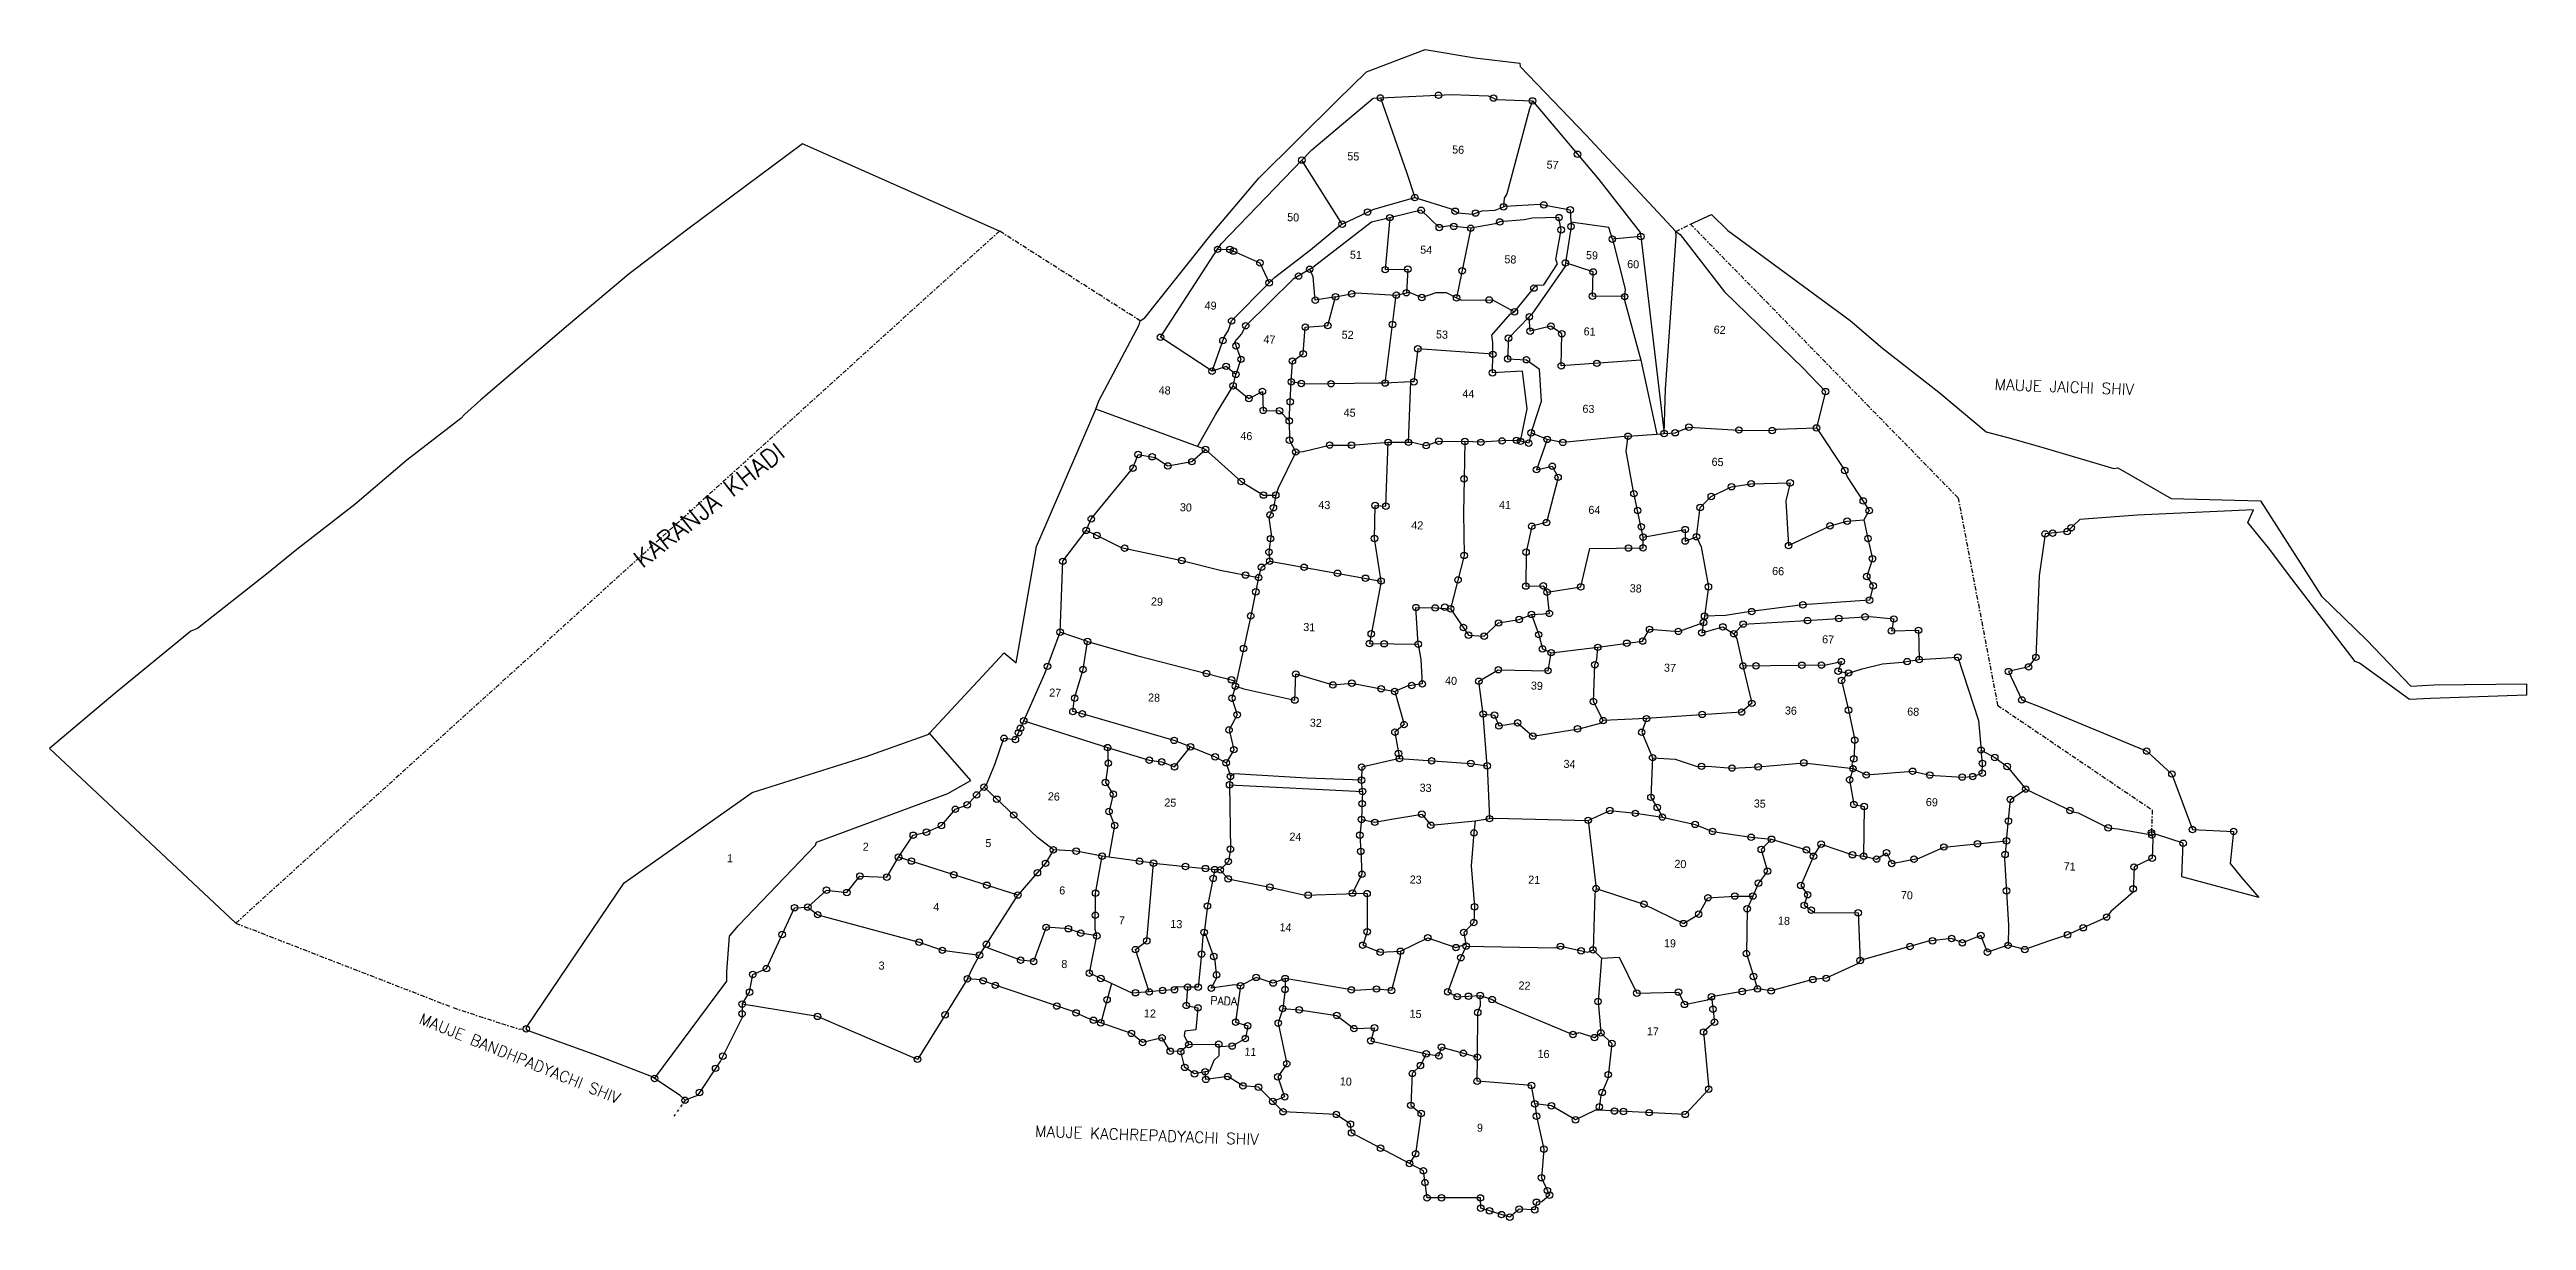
# Model space of a CAD drawing. Header units: metres. Extents: x 288408 to 291188, y 2087559 to 2088872.
import ezdxf
from ezdxf.enums import TextEntityAlignment as Align

# ---------------------------------------------------------------- set-up
doc = ezdxf.new("R2010")
doc.units = ezdxf.units.M
doc.header["$LTSCALE"] = 10
doc.header["$MEASUREMENT"] = 0
doc.linetypes.add('DASHDOT', pattern=[1, 0.5, -0.25, 0, -0.25])
doc.linetypes.add('DIVIDE', pattern=[1.25, 0.5, -0.25, 0, -0.25, 0, -0.25])
for name, color, linetype in [('OFF', 1, 'Continuous'), ('POLY_PARCEL', 6, 'Continuous'), ('POLY_ROAD', 30, 'Continuous'), ('POLY_WATER', 4, 'Continuous'), ('TEXT_MAPIN', 7, 'Continuous'), ('TEXT_MAPOUT', 7, 'Continuous'), ('TEXT_PARCEL', 7, 'Continuous'), ('V_BOUND_LINE', 7, 'Continuous'), ('V_BOUND_STREAM_LINE', 7, 'DASHDOT'), ('V_DIVIDE_LINE', 7, 'DIVIDE')]:
    doc.layers.add(name, color=color, linetype=linetype)
doc.styles.get("Standard").update_dxf_attribs({"font": 'simplex.shx'})
doc.styles.add('TEXT_MAP', font='')
doc.styles.get('TEXT_MAP').set_extended_font_data('Kruti Dev 050')

msp = doc.modelspace()

# ---------------------------------------------------------------- texts
at = {"layer": 'TEXT_MAPIN'}
msp.add_text('KARANJA KHADI', height=20.019, rotation=38.2651, dxfattribs=at).set_placement((289153.9, 2088352.9), align=Align.CENTER)
at = {"layer": 'TEXT_MAPOUT'}
for s, p in [('MAUJE JAICHI SHIV', (290590.4, 2088490.4)), ('MAUJE KACHREPADYACHI SHIV', (289513.5, 2087652.6))]:
    msp.add_text(s, height=12.524, rotation=357.8354, dxfattribs=at).set_placement(p)
msp.add_text('MAUJE BANDHPADYACHI SHIV', height=12.524, rotation=337.863, dxfattribs=at).set_placement((288933.1, 2087734.6), align=Align.CENTER)
at = {"layer": 'TEXT_PARCEL', "style": 'TEXT_MAP'}
for s, p in [('55', (289870.7, 2088747.8)), ('56', (289988.4, 2088755.3)), ('57', (290094.4, 2088738.3)), ('50', (289803.2, 2088679.4)), ('51', (289873.6, 2088637.3)), ('54', (289952.5, 2088643)), ('58', (290047, 2088632.2)), ('59', (290138.6, 2088636.8)), ('60', (290184.8, 2088626.8)), ('49', (289710.5, 2088580.4)), ('47', (289776.6, 2088542.4)), ('52', (289864.4, 2088547.6)), ('53', (289970.2, 2088547.9)), ('61', (290135.9, 2088551.3)), ('62', (290281.9, 2088553.2)), ('48', (289659, 2088485.3)), ('44', (289999.8, 2088481.4)), ('45', (289866.6, 2088460.3)), ('63', (290134.6, 2088464.5)), ('46', (289750.7, 2088434.1)), ('65', (290279.5, 2088405)), ('30', (289682.8, 2088354)), ('43', (289838.2, 2088356.7)), ('41', (290041, 2088356.7)), ('64', (290141.3, 2088351.1)), ('42', (289942.5, 2088333.9)), ('38', (290187.7, 2088263.1)), ('66', (290347.5, 2088282.5)), ('29', (289650.3, 2088248.3)), ('31', (289821.3, 2088219.6)), ('67', (290403.6, 2088205.9)), ('40', (289980.4, 2088159.5)), ('39', (290076.7, 2088153.9)), ('37', (290226.1, 2088174)), ('27', (289536.1, 2088146.1)), ('28', (289647.1, 2088140.6)), ('36', (290361.8, 2088126)), ('68', (290499.1, 2088124.8)), ('32', (289828.6, 2088112.3)), ('34', (290113.3, 2088066.1)), ('33', (289951.8, 2088039.4)), ('26', (289534.6, 2088029.7)), ('25', (289665.3, 2088022.8)), ('35', (290326.9, 2088021.7)), ('69', (290520, 2088023.3)), ('24', (289805.7, 2087984.5)), ('1', (289171.2, 2087960.4)), ('2', (289323.5, 2087973.3)), ('5', (289461.1, 2087977.4)), ('20', (290237.8, 2087954)), ('23', (289940.7, 2087936.4)), ('21', (290073.7, 2087936.2)), ('71', (290674.7, 2087951.2)), ('4', (289402.6, 2087905.7)), ('6', (289544, 2087924.3)), ('70', (290492, 2087918.9)), ('7', (289610.9, 2087890.7)), ('13', (289672.1, 2087886.6)), ('14', (289794.6, 2087882.9)), ('18', (290354.1, 2087890.2)), ('8', (289546.4, 2087841.7)), ('19', (290226.1, 2087865)), ('3', (289341.2, 2087840)), ('22', (290062.8, 2087817.5)), ('12', (289642.4, 2087786.3)), ('15', (289940.6, 2087785.8)), ('17', (290206.9, 2087766.2)), ('11', (289755.3, 2087743.2)), ('16', (290084.2, 2087740.9)), ('10', (289862.3, 2087709.9)), ('9', (290012.8, 2087658.1))]:
    msp.add_text(s, height=9.02, rotation=357.8354, dxfattribs=at).set_placement(p, align=Align.CENTER)
at = {"layer": 'TEXT_PARCEL'}
msp.add_text('PADA', height=9.02, rotation=357.8354, dxfattribs=at).set_placement((289725.3, 2087800.4), align=Align.CENTER)

# ---------------------------------------------------------------- linework, layer by layer
for centre in [(289966.6, 2088820.8), (289966.6, 2088820.8), (289966.6, 2088820.8), (289966.6, 2088820.8), (289966.6, 2088820.8), (289966.6, 2088820.8), (289966.6, 2088820.8), (289901.2, 2088817.8), (289901.2, 2088817.8), (289901.2, 2088817.8), (289901.2, 2088817.8), (289901.2, 2088817.8), (289901.2, 2088817.8), (289901.2, 2088817.8), (290028.2, 2088817.7), (290028.2, 2088817.7), (290028.2, 2088817.7), (290028.2, 2088817.7), (290028.2, 2088817.7), (290028.2, 2088817.7), (290028.2, 2088817.7), (290072, 2088814.5), (290072, 2088814.5), (290072, 2088814.5), (290072, 2088814.5), (290072, 2088814.5), (290072, 2088814.5), (290072, 2088814.5), (289813.1, 2088748.1), (289813.1, 2088748.1), (289813.1, 2088748.1), (289813.1, 2088748.1), (289813.1, 2088748.1), (289813.1, 2088748.1), (289813.1, 2088748.1), (290122.5, 2088754.6), (290122.5, 2088754.6), (290122.5, 2088754.6), (290122.5, 2088754.6), (290122.5, 2088754.6), (290122.5, 2088754.6), (290122.5, 2088754.6), (289886.9, 2088689.8), (289886.9, 2088689.8), (289886.9, 2088689.8), (289886.9, 2088689.8), (289886.9, 2088689.8), (289886.9, 2088689.8), (289886.9, 2088689.8), (289911.9, 2088683.5), (289911.9, 2088683.5), (289911.9, 2088683.5), (289911.9, 2088683.5), (289911.9, 2088683.5), (289911.9, 2088683.5), (289911.9, 2088683.5), (289939.8, 2088706), (289939.8, 2088706), (289939.8, 2088706), (289939.8, 2088706), (289939.8, 2088706), (289939.8, 2088706), (289939.8, 2088706), (289947, 2088691.8), (289947, 2088691.8), (289947, 2088691.8), (289947, 2088691.8), (289947, 2088691.8), (289947, 2088691.8), (289947, 2088691.8), (289985.2, 2088690.7), (289985.2, 2088690.7), (289985.2, 2088690.7), (289985.2, 2088690.7), (289985.2, 2088690.7), (289985.2, 2088690.7), (289985.2, 2088690.7), (290008.1, 2088688.7), (290008.1, 2088688.7), (290008.1, 2088688.7), (290008.1, 2088688.7), (290008.1, 2088688.7), (290008.1, 2088688.7), (290008.1, 2088688.7), (290039.5, 2088695.7), (290039.5, 2088695.7), (290039.5, 2088695.7), (290039.5, 2088695.7), (290039.5, 2088695.7), (290039.5, 2088695.7), (290039.5, 2088695.7), (290084.6, 2088697.8), (290084.6, 2088697.8), (290084.6, 2088697.8), (290084.6, 2088697.8), (290084.6, 2088697.8), (290084.6, 2088697.8), (290084.6, 2088697.8), (290101.7, 2088683.6), (290101.7, 2088683.6), (290101.7, 2088683.6), (290101.7, 2088683.6), (290101.7, 2088683.6), (290101.7, 2088683.6), (290101.7, 2088683.6), (290114.2, 2088692.3), (290114.2, 2088692.3), (290114.2, 2088692.3), (290114.2, 2088692.3), (290114.2, 2088692.3), (290114.2, 2088692.3), (290114.2, 2088692.3), (289858.4, 2088676.2), (289858.4, 2088676.2), (289858.4, 2088676.2), (289858.4, 2088676.2), (289858.4, 2088676.2), (289858.4, 2088676.2), (289858.4, 2088676.2), (289967.3, 2088672.4), (289967.3, 2088672.4), (289967.3, 2088672.4), (289967.3, 2088672.4), (289967.3, 2088672.4), (289967.3, 2088672.4), (289967.3, 2088672.4), (289983.6, 2088673.7), (289983.6, 2088673.7), (289983.6, 2088673.7), (289983.6, 2088673.7), (289983.6, 2088673.7), (289983.6, 2088673.7), (289983.6, 2088673.7), (290002.6, 2088671.6), (290002.6, 2088671.6), (290002.6, 2088671.6), (290002.6, 2088671.6), (290002.6, 2088671.6), (290002.6, 2088671.6), (290002.6, 2088671.6), (290035.2, 2088678.7), (290035.2, 2088678.7), (290035.2, 2088678.7), (290035.2, 2088678.7), (290035.2, 2088678.7), (290035.2, 2088678.7), (290035.2, 2088678.7), (290104.1, 2088669.9), (290104.1, 2088669.9), (290104.1, 2088669.9), (290104.1, 2088669.9), (290104.1, 2088669.9), (290104.1, 2088669.9), (290104.1, 2088669.9), (290115.2, 2088673.6), (290115.2, 2088673.6), (290115.2, 2088673.6), (290115.2, 2088673.6), (290115.2, 2088673.6), (290115.2, 2088673.6), (290115.2, 2088673.6), (290161.6, 2088659.4), (290161.6, 2088659.4), (290161.6, 2088659.4), (290161.6, 2088659.4), (290161.6, 2088659.4), (290161.6, 2088659.4), (290161.6, 2088659.4), (290193.5, 2088662.3), (290193.5, 2088662.3), (290193.5, 2088662.3), (290193.5, 2088662.3), (290193.5, 2088662.3), (290193.5, 2088662.3), (290193.5, 2088662.3), (289718.6, 2088648), (289718.6, 2088648), (289718.6, 2088648), (289718.6, 2088648), (289718.6, 2088648), (289718.6, 2088648), (289718.6, 2088648), (289732.3, 2088647.8), (289732.3, 2088647.8), (289732.3, 2088647.8), (289732.3, 2088647.8), (289732.3, 2088647.8), (289732.3, 2088647.8), (289732.3, 2088647.8), (289736.4, 2088646), (289736.4, 2088646), (289736.4, 2088646), (289736.4, 2088646), (289736.4, 2088646), (289736.4, 2088646), (289736.4, 2088646), (289766.1, 2088632.8), (289766.1, 2088632.8), (289766.1, 2088632.8), (289766.1, 2088632.8), (289766.1, 2088632.8), (289766.1, 2088632.8), (289766.1, 2088632.8), (289821.9, 2088625.6), (289821.9, 2088625.6), (289821.9, 2088625.6), (289821.9, 2088625.6), (289821.9, 2088625.6), (289821.9, 2088625.6), (289821.9, 2088625.6), (289932, 2088625.8), (289932, 2088625.8), (289932, 2088625.8), (289932, 2088625.8), (289932, 2088625.8), (289932, 2088625.8), (289932, 2088625.8), (290108.9, 2088632.7), (290108.9, 2088632.7), (290108.9, 2088632.7), (290108.9, 2088632.7), (290108.9, 2088632.7), (290108.9, 2088632.7), (290108.9, 2088632.7), (289776.4, 2088610.4), (289776.4, 2088610.4), (289776.4, 2088610.4), (289776.4, 2088610.4), (289776.4, 2088610.4), (289776.4, 2088610.4), (289776.4, 2088610.4), (289809.5, 2088618), (289809.5, 2088618), (289809.5, 2088618), (289809.5, 2088618), (289809.5, 2088618), (289809.5, 2088618), (289809.5, 2088618), (289869, 2088598.1), (289869, 2088598.1), (289869, 2088598.1), (289869, 2088598.1), (289869, 2088598.1), (289869, 2088598.1), (289869, 2088598.1), (289906.7, 2088625.2), (289906.7, 2088625.2), (289906.7, 2088625.2), (289906.7, 2088625.2), (289906.7, 2088625.2), (289906.7, 2088625.2), (289906.7, 2088625.2), (289930.4, 2088599.3), (289930.4, 2088599.3), (289930.4, 2088599.3), (289930.4, 2088599.3), (289930.4, 2088599.3), (289930.4, 2088599.3), (289930.4, 2088599.3), (289993, 2088624), (289993, 2088624), (289993, 2088624), (289993, 2088624), (289993, 2088624), (289993, 2088624), (289993, 2088624), (290073.6, 2088604.5), (290073.6, 2088604.5), (290073.6, 2088604.5), (290073.6, 2088604.5), (290073.6, 2088604.5), (290073.6, 2088604.5), (290073.6, 2088604.5), (290140, 2088622.6), (290140, 2088622.6), (290140, 2088622.6), (290140, 2088622.6), (290140, 2088622.6), (290140, 2088622.6), (290140, 2088622.6), (289828.2, 2088590.9), (289828.2, 2088590.9), (289828.2, 2088590.9), (289828.2, 2088590.9), (289828.2, 2088590.9), (289828.2, 2088590.9), (289828.2, 2088590.9), (289850.9, 2088594.7), (289850.9, 2088594.7), (289850.9, 2088594.7), (289850.9, 2088594.7), (289850.9, 2088594.7), (289850.9, 2088594.7), (289850.9, 2088594.7), (289919.1, 2088596.5), (289919.1, 2088596.5), (289919.1, 2088596.5), (289919.1, 2088596.5), (289919.1, 2088596.5), (289919.1, 2088596.5), (289919.1, 2088596.5), (289947.7, 2088594), (289947.7, 2088594), (289947.7, 2088594), (289947.7, 2088594), (289947.7, 2088594), (289947.7, 2088594), (289947.7, 2088594), (289986.8, 2088593.5), (289986.8, 2088593.5), (289986.8, 2088593.5), (289986.8, 2088593.5), (289986.8, 2088593.5), (289986.8, 2088593.5), (289986.8, 2088593.5), (290023.3, 2088591.2), (290023.3, 2088591.2), (290023.3, 2088591.2), (290023.3, 2088591.2), (290023.3, 2088591.2), (290023.3, 2088591.2), (290023.3, 2088591.2), (290051.7, 2088577.9), (290051.7, 2088577.9), (290051.7, 2088577.9), (290051.7, 2088577.9), (290051.7, 2088577.9), (290051.7, 2088577.9), (290051.7, 2088577.9), (290068.4, 2088572.3), (290068.4, 2088572.3), (290068.4, 2088572.3), (290068.4, 2088572.3), (290068.4, 2088572.3), (290068.4, 2088572.3), (290068.4, 2088572.3), (290139.3, 2088595.4), (290139.3, 2088595.4), (290139.3, 2088595.4), (290139.3, 2088595.4), (290139.3, 2088595.4), (290139.3, 2088595.4), (290139.3, 2088595.4), (290175.4, 2088594.9), (290175.4, 2088594.9), (290175.4, 2088594.9), (290175.4, 2088594.9), (290175.4, 2088594.9), (290175.4, 2088594.9), (290175.4, 2088594.9), (289654.4, 2088549.3), (289654.4, 2088549.3), (289654.4, 2088549.3), (289654.4, 2088549.3), (289654.4, 2088549.3), (289654.4, 2088549.3), (289654.4, 2088549.3), (289724.5, 2088545.6), (289724.5, 2088545.6), (289724.5, 2088545.6), (289724.5, 2088545.6), (289724.5, 2088545.6), (289724.5, 2088545.6), (289724.5, 2088545.6), (289734.3, 2088567.6), (289734.3, 2088567.6), (289734.3, 2088567.6), (289734.3, 2088567.6), (289734.3, 2088567.6), (289734.3, 2088567.6), (289734.3, 2088567.6), (289750.1, 2088562.3), (289750.1, 2088562.3), (289750.1, 2088562.3), (289750.1, 2088562.3), (289750.1, 2088562.3), (289750.1, 2088562.3), (289750.1, 2088562.3), (289817, 2088560.6), (289817, 2088560.6), (289817, 2088560.6), (289817, 2088560.6), (289817, 2088560.6), (289817, 2088560.6), (289817, 2088560.6), (289842.3, 2088562.4), (289842.3, 2088562.4), (289842.3, 2088562.4), (289842.3, 2088562.4), (289842.3, 2088562.4), (289842.3, 2088562.4), (289842.3, 2088562.4), (289914.9, 2088563.6), (289914.9, 2088563.6), (289914.9, 2088563.6), (289914.9, 2088563.6), (289914.9, 2088563.6), (289914.9, 2088563.6), (289914.9, 2088563.6), (290045, 2088548.3), (290045, 2088548.3), (290045, 2088548.3), (290045, 2088548.3), (290045, 2088548.3), (290045, 2088548.3), (290045, 2088548.3), (290069.4, 2088556.1), (290069.4, 2088556.1), (290069.4, 2088556.1), (290069.4, 2088556.1), (290069.4, 2088556.1), (290069.4, 2088556.1), (290069.4, 2088556.1), (290092.7, 2088561.8), (290092.7, 2088561.8), (290092.7, 2088561.8), (290092.7, 2088561.8), (290092.7, 2088561.8), (290092.7, 2088561.8), (290092.7, 2088561.8), (290104.8, 2088553.3), (290104.8, 2088553.3), (290104.8, 2088553.3), (290104.8, 2088553.3), (290104.8, 2088553.3), (290104.8, 2088553.3), (290104.8, 2088553.3), (289728.2, 2088516.7), (289728.2, 2088516.7), (289728.2, 2088516.7), (289728.2, 2088516.7), (289728.2, 2088516.7), (289728.2, 2088516.7), (289728.2, 2088516.7), (289739.2, 2088539.7), (289739.2, 2088539.7), (289739.2, 2088539.7), (289739.2, 2088539.7), (289739.2, 2088539.7), (289739.2, 2088539.7), (289739.2, 2088539.7), (289744.8, 2088524.6), (289744.8, 2088524.6), (289744.8, 2088524.6), (289744.8, 2088524.6), (289744.8, 2088524.6), (289744.8, 2088524.6), (289744.8, 2088524.6), (289802.5, 2088522.7), (289802.5, 2088522.7), (289802.5, 2088522.7), (289802.5, 2088522.7), (289802.5, 2088522.7), (289802.5, 2088522.7), (289802.5, 2088522.7), (289814.7, 2088530.8), (289814.7, 2088530.8), (289814.7, 2088530.8), (289814.7, 2088530.8), (289814.7, 2088530.8), (289814.7, 2088530.8), (289814.7, 2088530.8), (289943.3, 2088536.4), (289943.3, 2088536.4), (289943.3, 2088536.4), (289943.3, 2088536.4), (289943.3, 2088536.4), (289943.3, 2088536.4), (289943.3, 2088536.4), (290027.4, 2088530.2), (290027.4, 2088530.2), (290027.4, 2088530.2), (290027.4, 2088530.2), (290027.4, 2088530.2), (290027.4, 2088530.2), (290027.4, 2088530.2), (290044.1, 2088525.2), (290044.1, 2088525.2), (290044.1, 2088525.2), (290044.1, 2088525.2), (290044.1, 2088525.2), (290044.1, 2088525.2), (290044.1, 2088525.2), (290065.1, 2088524.1), (290065.1, 2088524.1), (290065.1, 2088524.1), (290065.1, 2088524.1), (290065.1, 2088524.1), (290065.1, 2088524.1), (290065.1, 2088524.1), (290104.3, 2088517.2), (290104.3, 2088517.2), (290104.3, 2088517.2), (290104.3, 2088517.2), (290104.3, 2088517.2), (290104.3, 2088517.2), (290104.3, 2088517.2), (290144.3, 2088520.1), (290144.3, 2088520.1), (290144.3, 2088520.1), (290144.3, 2088520.1), (290144.3, 2088520.1), (290144.3, 2088520.1), (290144.3, 2088520.1), (289712.3, 2088511.3), (289712.3, 2088511.3), (289712.3, 2088511.3), (289712.3, 2088511.3), (289712.3, 2088511.3), (289712.3, 2088511.3), (289712.3, 2088511.3), (289735.9, 2088494.9), (289735.9, 2088494.9), (289735.9, 2088494.9), (289735.9, 2088494.9), (289735.9, 2088494.9), (289735.9, 2088494.9), (289735.9, 2088494.9), (289739.1, 2088507.7), (289739.1, 2088507.7), (289739.1, 2088507.7), (289739.1, 2088507.7), (289739.1, 2088507.7), (289739.1, 2088507.7), (289739.1, 2088507.7), (289768.8, 2088488.6), (289768.8, 2088488.6), (289768.8, 2088488.6), (289768.8, 2088488.6), (289768.8, 2088488.6), (289768.8, 2088488.6), (289768.8, 2088488.6), (289801.3, 2088499.3), (289801.3, 2088499.3), (289801.3, 2088499.3), (289801.3, 2088499.3), (289801.3, 2088499.3), (289801.3, 2088499.3), (289801.3, 2088499.3), (289812.5, 2088497.5), (289812.5, 2088497.5), (289812.5, 2088497.5), (289812.5, 2088497.5), (289812.5, 2088497.5), (289812.5, 2088497.5), (289812.5, 2088497.5), (289845.8, 2088497.2), (289845.8, 2088497.2), (289845.8, 2088497.2), (289845.8, 2088497.2), (289845.8, 2088497.2), (289845.8, 2088497.2), (289845.8, 2088497.2), (289906.5, 2088498), (289906.5, 2088498), (289906.5, 2088498), (289906.5, 2088498), (289906.5, 2088498), (289906.5, 2088498), (289906.5, 2088498), (289938.8, 2088499.3), (289938.8, 2088499.3), (289938.8, 2088499.3), (289938.8, 2088499.3), (289938.8, 2088499.3), (289938.8, 2088499.3), (289938.8, 2088499.3), (290027, 2088509.4), (290027, 2088509.4), (290027, 2088509.4), (290027, 2088509.4), (290027, 2088509.4), (290027, 2088509.4), (290027, 2088509.4), (290400.8, 2088488.4), (290400.8, 2088488.4), (290400.8, 2088488.4), (290400.8, 2088488.4), (290400.8, 2088488.4), (290400.8, 2088488.4), (290400.8, 2088488.4), (289753.7, 2088480.6), (289753.7, 2088480.6), (289753.7, 2088480.6), (289753.7, 2088480.6), (289753.7, 2088480.6), (289753.7, 2088480.6), (289753.7, 2088480.6), (289769.8, 2088467.3), (289769.8, 2088467.3), (289769.8, 2088467.3), (289769.8, 2088467.3), (289769.8, 2088467.3), (289769.8, 2088467.3), (289769.8, 2088467.3), (289788.1, 2088466.9), (289788.1, 2088466.9), (289788.1, 2088466.9), (289788.1, 2088466.9), (289788.1, 2088466.9), (289788.1, 2088466.9), (289788.1, 2088466.9), (289800.1, 2088476.9), (289800.1, 2088476.9), (289800.1, 2088476.9), (289800.1, 2088476.9), (289800.1, 2088476.9), (289800.1, 2088476.9), (289800.1, 2088476.9), (289799, 2088455.5), (289799.3, 2088433.9), (289799.3, 2088433.9), (289799.3, 2088433.9), (289799.3, 2088433.9), (289799.3, 2088433.9), (289799.3, 2088433.9), (289799.3, 2088433.9), (289910, 2088431.5), (289910, 2088431.5), (289910, 2088431.5), (289910, 2088431.5), (289910, 2088431.5), (289910, 2088431.5), (289910, 2088431.5), (289932.7, 2088431.5), (289932.7, 2088431.5), (289932.7, 2088431.5), (289932.7, 2088431.5), (289932.7, 2088431.5), (289932.7, 2088431.5), (289932.7, 2088431.5), (289966.8, 2088432.8), (289966.8, 2088432.8), (289966.8, 2088432.8), (289966.8, 2088432.8), (289966.8, 2088432.8), (289966.8, 2088432.8), (289966.8, 2088432.8), (289996, 2088432.5), (289996, 2088432.5), (289996, 2088432.5), (289996, 2088432.5), (289996, 2088432.5), (289996, 2088432.5), (289996, 2088432.5), (290014.1, 2088431.5), (290037.8, 2088433), (290037.8, 2088433), (290037.8, 2088433), (290037.8, 2088433), (290037.8, 2088433), (290037.8, 2088433), (290037.8, 2088433), (290054, 2088433.7), (290054, 2088433.7), (290054, 2088433.7), (290054, 2088433.7), (290054, 2088433.7), (290054, 2088433.7), (290054, 2088433.7), (290058.6, 2088432.6), (290058.6, 2088432.6), (290058.6, 2088432.6), (290058.6, 2088432.6), (290058.6, 2088432.6), (290058.6, 2088432.6), (290058.6, 2088432.6), (290070.5, 2088442.1), (290070.5, 2088442.1), (290070.5, 2088442.1), (290070.5, 2088442.1), (290070.5, 2088442.1), (290070.5, 2088442.1), (290070.5, 2088442.1), (290088.5, 2088434.8), (290088.5, 2088434.8), (290088.5, 2088434.8), (290088.5, 2088434.8), (290088.5, 2088434.8), (290088.5, 2088434.8), (290088.5, 2088434.8), (290105.9, 2088431.4), (290105.9, 2088431.4), (290105.9, 2088431.4), (290105.9, 2088431.4), (290105.9, 2088431.4), (290105.9, 2088431.4), (290105.9, 2088431.4), (290179.2, 2088438.3), (290179.2, 2088438.3), (290179.2, 2088438.3), (290179.2, 2088438.3), (290179.2, 2088438.3), (290179.2, 2088438.3), (290179.2, 2088438.3), (290219.8, 2088441.3), (290219.8, 2088441.3), (290219.8, 2088441.3), (290219.8, 2088441.3), (290219.8, 2088441.3), (290219.8, 2088441.3), (290219.8, 2088441.3), (290232.1, 2088442.2), (290232.1, 2088442.2), (290232.1, 2088442.2), (290232.1, 2088442.2), (290232.1, 2088442.2), (290232.1, 2088442.2), (290232.1, 2088442.2), (290247.5, 2088448.5), (290247.5, 2088448.5), (290247.5, 2088448.5), (290247.5, 2088448.5), (290247.5, 2088448.5), (290247.5, 2088448.5), (290247.5, 2088448.5), (290303.7, 2088445.3), (290303.7, 2088445.3), (290303.7, 2088445.3), (290303.7, 2088445.3), (290303.7, 2088445.3), (290303.7, 2088445.3), (290303.7, 2088445.3), (290340.9, 2088444.6), (290340.9, 2088444.6), (290340.9, 2088444.6), (290340.9, 2088444.6), (290340.9, 2088444.6), (290340.9, 2088444.6), (290340.9, 2088444.6), (290390.8, 2088447.6), (290390.8, 2088447.6), (290390.8, 2088447.6), (290390.8, 2088447.6), (290390.8, 2088447.6), (290390.8, 2088447.6), (290390.8, 2088447.6), (289629.3, 2088417.8), (289629.3, 2088417.8), (289629.3, 2088417.8), (289629.3, 2088417.8), (289629.3, 2088417.8), (289629.3, 2088417.8), (289629.3, 2088417.8), (289645, 2088415.3), (289645, 2088415.3), (289645, 2088415.3), (289645, 2088415.3), (289645, 2088415.3), (289645, 2088415.3), (289645, 2088415.3), (289662.7, 2088405), (289662.7, 2088405), (289662.7, 2088405), (289662.7, 2088405), (289662.7, 2088405), (289662.7, 2088405), (289662.7, 2088405), (289689.7, 2088409.8), (289689.7, 2088409.8), (289689.7, 2088409.8), (289689.7, 2088409.8), (289689.7, 2088409.8), (289689.7, 2088409.8), (289689.7, 2088409.8), (289705, 2088423.4), (289705, 2088423.4), (289705, 2088423.4), (289705, 2088423.4), (289705, 2088423.4), (289705, 2088423.4), (289705, 2088423.4), (289806.2, 2088420.6), (289806.2, 2088420.6), (289806.2, 2088420.6), (289806.2, 2088420.6), (289806.2, 2088420.6), (289806.2, 2088420.6), (289806.2, 2088420.6), (289844.3, 2088428.4), (289844.3, 2088428.4), (289844.3, 2088428.4), (289844.3, 2088428.4), (289844.3, 2088428.4), (289844.3, 2088428.4), (289844.3, 2088428.4), (289868.8, 2088428.3), (289868.8, 2088428.3), (289868.8, 2088428.3), (289868.8, 2088428.3), (289868.8, 2088428.3), (289868.8, 2088428.3), (289868.8, 2088428.3), (289952.7, 2088427.8), (289952.7, 2088427.8), (289952.7, 2088427.8), (289952.7, 2088427.8), (289952.7, 2088427.8), (289952.7, 2088427.8), (289952.7, 2088427.8), (290067.7, 2088430.5), (290067.7, 2088430.5), (290067.7, 2088430.5), (290067.7, 2088430.5), (290067.7, 2088430.5), (290067.7, 2088430.5), (290067.7, 2088430.5), (290094.2, 2088404.6), (290094.2, 2088404.6), (290094.2, 2088404.6), (290094.2, 2088404.6), (290094.2, 2088404.6), (290094.2, 2088404.6), (290094.2, 2088404.6), (289623.6, 2088402.5), (289623.6, 2088402.5), (289623.6, 2088402.5), (289623.6, 2088402.5), (289623.6, 2088402.5), (289623.6, 2088402.5), (289623.6, 2088402.5), (289745.1, 2088387.5), (289745.1, 2088387.5), (289745.1, 2088387.5), (289745.1, 2088387.5), (289745.1, 2088387.5), (289745.1, 2088387.5), (289745.1, 2088387.5), (289995.1, 2088390.5), (289995.1, 2088390.5), (289995.1, 2088390.5), (289995.1, 2088390.5), (289995.1, 2088390.5), (289995.1, 2088390.5), (289995.1, 2088390.5), (290076.5, 2088400.8), (290076.5, 2088400.8), (290076.5, 2088400.8), (290076.5, 2088400.8), (290076.5, 2088400.8), (290076.5, 2088400.8), (290076.5, 2088400.8), (290100.7, 2088392.2), (290100.7, 2088392.2), (290100.7, 2088392.2), (290100.7, 2088392.2), (290100.7, 2088392.2), (290100.7, 2088392.2), (290100.7, 2088392.2), (290295.3, 2088381.7), (290295.3, 2088381.7), (290295.3, 2088381.7), (290295.3, 2088381.7), (290295.3, 2088381.7), (290295.3, 2088381.7), (290295.3, 2088381.7), (290317.3, 2088385.1), (290317.3, 2088385.1), (290317.3, 2088385.1), (290317.3, 2088385.1), (290317.3, 2088385.1), (290317.3, 2088385.1), (290317.3, 2088385.1), (290361.2, 2088386.1), (290361.2, 2088386.1), (290361.2, 2088386.1), (290361.2, 2088386.1), (290361.2, 2088386.1), (290422.4, 2088399.9), (290422.4, 2088399.9), (290422.4, 2088399.9), (290422.4, 2088399.9), (290422.4, 2088399.9), (290422.4, 2088399.9), (290422.4, 2088399.9), (289770, 2088372.3), (289770, 2088372.3), (289770, 2088372.3), (289770, 2088372.3), (289770, 2088372.3), (289770, 2088372.3), (289770, 2088372.3), (289777.4, 2088350), (289777.4, 2088350), (289777.4, 2088350), (289777.4, 2088350), (289777.4, 2088350), (289777.4, 2088350), (289777.4, 2088350), (289781.2, 2088358.1), (289781.2, 2088358.1), (289781.2, 2088358.1), (289781.2, 2088358.1), (289781.2, 2088358.1), (289781.2, 2088358.1), (289781.2, 2088358.1), (289783.8, 2088372.2), (289783.8, 2088372.2), (289783.8, 2088372.2), (289783.8, 2088372.2), (289783.8, 2088372.2), (289783.8, 2088372.2), (289783.8, 2088372.2), (289895.3, 2088360.7), (289895.3, 2088360.7), (289895.3, 2088360.7), (289895.3, 2088360.7), (289895.3, 2088360.7), (289895.3, 2088360.7), (289895.3, 2088360.7), (289907.3, 2088359.9), (289907.3, 2088359.9), (289907.3, 2088359.9), (289907.3, 2088359.9), (289907.3, 2088359.9), (289907.3, 2088359.9), (289907.3, 2088359.9), (290185.8, 2088373.9), (290185.8, 2088373.9), (290185.8, 2088373.9), (290185.8, 2088373.9), (290185.8, 2088373.9), (290185.8, 2088373.9), (290185.8, 2088373.9), (290190, 2088355.1), (290190, 2088355.1), (290190, 2088355.1), (290190, 2088355.1), (290190, 2088355.1), (290190, 2088355.1), (290190, 2088355.1), (290260.2, 2088358.3), (290272.6, 2088370.7), (290272.6, 2088370.7), (290272.6, 2088370.7), (290272.6, 2088370.7), (290272.6, 2088370.7), (290272.6, 2088370.7), (290272.6, 2088370.7), (290443.2, 2088365.7), (290443.2, 2088365.7), (290443.2, 2088365.7), (290443.2, 2088365.7), (290443.2, 2088365.7), (290443.2, 2088365.7), (290443.2, 2088365.7), (290449.8, 2088354.9), (290449.8, 2088354.9), (290449.8, 2088354.9), (290449.8, 2088354.9), (290449.8, 2088354.9), (290449.8, 2088354.9), (290449.8, 2088354.9), (289571, 2088332.7), (289571, 2088332.7), (289571, 2088332.7), (289571, 2088332.7), (289571, 2088332.7), (289571, 2088332.7), (289571, 2088332.7), (289576.8, 2088345.5), (289583.1, 2088327), (289583.1, 2088327), (289583.1, 2088327), (289583.1, 2088327), (289583.1, 2088327), (289583.1, 2088327), (289583.1, 2088327), (289778, 2088323.4), (289778, 2088323.4), (289778, 2088323.4), (289778, 2088323.4), (289778, 2088323.4), (289778, 2088323.4), (289778, 2088323.4), (289894.6, 2088323.6), (289894.6, 2088323.6), (289894.6, 2088323.6), (289894.6, 2088323.6), (289894.6, 2088323.6), (289894.6, 2088323.6), (289894.6, 2088323.6), (290071.1, 2088337.3), (290071.1, 2088337.3), (290071.1, 2088337.3), (290071.1, 2088337.3), (290071.1, 2088337.3), (290071.1, 2088337.3), (290071.1, 2088337.3), (290087.7, 2088341.4), (290087.7, 2088341.4), (290087.7, 2088341.4), (290087.7, 2088341.4), (290087.7, 2088341.4), (290087.7, 2088341.4), (290087.7, 2088341.4), (290194.1, 2088336.8), (290194.1, 2088336.8), (290194.1, 2088336.8), (290194.1, 2088336.8), (290194.1, 2088336.8), (290194.1, 2088336.8), (290194.1, 2088336.8), (290196.1, 2088325.2), (290196.1, 2088325.2), (290196.1, 2088325.2), (290196.1, 2088325.2), (290196.1, 2088325.2), (290196.1, 2088325.2), (290196.1, 2088325.2), (290243.3, 2088333.6), (290243.3, 2088333.6), (290243.3, 2088333.6), (290243.3, 2088333.6), (290243.3, 2088333.6), (290243.3, 2088333.6), (290243.3, 2088333.6), (290243.4, 2088320.7), (290243.4, 2088320.7), (290243.4, 2088320.7), (290243.4, 2088320.7), (290243.4, 2088320.7), (290243.4, 2088320.7), (290243.4, 2088320.7), (290256, 2088325.6), (290256, 2088325.6), (290256, 2088325.6), (290256, 2088325.6), (290256, 2088325.6), (290256, 2088325.6), (290256, 2088325.6), (290405.9, 2088337.8), (290405.9, 2088337.8), (290405.9, 2088337.8), (290405.9, 2088337.8), (290405.9, 2088337.8), (290405.9, 2088337.8), (290405.9, 2088337.8), (290425.2, 2088343), (290425.2, 2088343), (290425.2, 2088343), (290425.2, 2088343), (290425.2, 2088343), (290425.2, 2088343), (290425.2, 2088343), (290448.5, 2088323.5), (290448.5, 2088323.5), (290448.5, 2088323.5), (290448.5, 2088323.5), (290448.5, 2088323.5), (290448.5, 2088323.5), (290448.5, 2088323.5), (290647.4, 2088328.7), (290655.8, 2088329.6), (290672, 2088331.3), (290676.6, 2088335.7), (289544.9, 2088298), (289544.9, 2088298), (289544.9, 2088298), (289544.9, 2088298), (289544.9, 2088298), (289544.9, 2088298), (289544.9, 2088298), (289614.2, 2088312.8), (289614.2, 2088312.8), (289614.2, 2088312.8), (289614.2, 2088312.8), (289614.2, 2088312.8), (289614.2, 2088312.8), (289614.2, 2088312.8), (289678.4, 2088298.9), (289678.4, 2088298.9), (289678.4, 2088298.9), (289678.4, 2088298.9), (289678.4, 2088298.9), (289678.4, 2088298.9), (289678.4, 2088298.9), (289776.2, 2088308.4), (289776.2, 2088308.4), (289776.2, 2088308.4), (289776.2, 2088308.4), (289776.2, 2088308.4), (289776.2, 2088308.4), (289776.2, 2088308.4), (289777, 2088298.2), (289777, 2088298.2), (289777, 2088298.2), (289777, 2088298.2), (289777, 2088298.2), (289777, 2088298.2), (289777, 2088298.2), (289995.3, 2088304.6), (289995.3, 2088304.6), (289995.3, 2088304.6), (289995.3, 2088304.6), (289995.3, 2088304.6), (289995.3, 2088304.6), (289995.3, 2088304.6), (290064.8, 2088308.2), (290064.8, 2088308.2), (290064.8, 2088308.2), (290064.8, 2088308.2), (290064.8, 2088308.2), (290064.8, 2088308.2), (290064.8, 2088308.2), (290179.6, 2088312.9), (290179.6, 2088312.9), (290179.6, 2088312.9), (290179.6, 2088312.9), (290179.6, 2088312.9), (290179.6, 2088312.9), (290179.6, 2088312.9), (290196, 2088313.1), (290196, 2088313.1), (290196, 2088313.1), (290196, 2088313.1), (290196, 2088313.1), (290196, 2088313.1), (290196, 2088313.1), (290359.4, 2088315.6), (290359.4, 2088315.6), (290359.4, 2088315.6), (290359.4, 2088315.6), (290359.4, 2088315.6), (290359.4, 2088315.6), (290359.4, 2088315.6), (290453.5, 2088300.9), (290453.5, 2088300.9), (290453.5, 2088300.9), (290453.5, 2088300.9), (290453.5, 2088300.9), (290453.5, 2088300.9), (290453.5, 2088300.9), (289749.8, 2088282.6), (289749.8, 2088282.6), (289749.8, 2088282.6), (289749.8, 2088282.6), (289749.8, 2088282.6), (289749.8, 2088282.6), (289749.8, 2088282.6), (289761.4, 2088263.8), (289761.4, 2088263.8), (289761.4, 2088263.8), (289761.4, 2088263.8), (289761.4, 2088263.8), (289761.4, 2088263.8), (289761.4, 2088263.8), (289764.6, 2088279.7), (289764.6, 2088279.7), (289764.6, 2088279.7), (289764.6, 2088279.7), (289764.6, 2088279.7), (289764.6, 2088279.7), (289764.6, 2088279.7), (289767.8, 2088291.3), (289767.8, 2088291.3), (289767.8, 2088291.3), (289767.8, 2088291.3), (289767.8, 2088291.3), (289767.8, 2088291.3), (289767.8, 2088291.3), (289815.6, 2088291.3), (289815.6, 2088291.3), (289815.6, 2088291.3), (289815.6, 2088291.3), (289815.6, 2088291.3), (289815.6, 2088291.3), (289815.6, 2088291.3), (289853.1, 2088284.6), (289853.1, 2088284.6), (289853.1, 2088284.6), (289853.1, 2088284.6), (289853.1, 2088284.6), (289853.1, 2088284.6), (289853.1, 2088284.6), (289884.6, 2088279), (289884.6, 2088279), (289884.6, 2088279), (289884.6, 2088279), (289884.6, 2088279), (289884.6, 2088279), (289884.6, 2088279), (289902, 2088275.9), (289902, 2088275.9), (289902, 2088275.9), (289902, 2088275.9), (289902, 2088275.9), (289902, 2088275.9), (289902, 2088275.9), (289988.4, 2088277.1), (289988.4, 2088277.1), (289988.4, 2088277.1), (289988.4, 2088277.1), (289988.4, 2088277.1), (289988.4, 2088277.1), (289988.4, 2088277.1), (290064.4, 2088270.2), (290064.4, 2088270.2), (290064.4, 2088270.2), (290064.4, 2088270.2), (290064.4, 2088270.2), (290064.4, 2088270.2), (290064.4, 2088270.2), (290084.1, 2088270.5), (290084.1, 2088270.5), (290084.1, 2088270.5), (290084.1, 2088270.5), (290084.1, 2088270.5), (290084.1, 2088270.5), (290084.1, 2088270.5), (290126.1, 2088269.3), (290126.1, 2088269.3), (290126.1, 2088269.3), (290126.1, 2088269.3), (290126.1, 2088269.3), (290126.1, 2088269.3), (290126.1, 2088269.3), (290269.4, 2088269.4), (290269.4, 2088269.4), (290269.4, 2088269.4), (290269.4, 2088269.4), (290269.4, 2088269.4), (290269.4, 2088269.4), (290269.4, 2088269.4), (290447.1, 2088280.9), (290447.1, 2088280.9), (290447.1, 2088280.9), (290447.1, 2088280.9), (290447.1, 2088280.9), (290447.1, 2088280.9), (290454.3, 2088270.5), (290454.3, 2088270.5), (290454.3, 2088270.5), (290454.3, 2088270.5), (290454.3, 2088270.5), (290454.3, 2088270.5), (290454.3, 2088270.5), (289755.7, 2088236.7), (289755.7, 2088236.7), (289755.7, 2088236.7), (289755.7, 2088236.7), (289755.7, 2088236.7), (289755.7, 2088236.7), (289755.7, 2088236.7), (289941.2, 2088246.1), (289941.2, 2088246.1), (289941.2, 2088246.1), (289941.2, 2088246.1), (289941.2, 2088246.1), (289941.2, 2088246.1), (289941.2, 2088246.1), (289962.7, 2088245.7), (289962.7, 2088245.7), (289962.7, 2088245.7), (289962.7, 2088245.7), (289962.7, 2088245.7), (289962.7, 2088245.7), (289962.7, 2088245.7), (289973.6, 2088246.5), (289973.6, 2088246.5), (289973.6, 2088246.5), (289973.6, 2088246.5), (289973.6, 2088246.5), (289973.6, 2088246.5), (289973.6, 2088246.5), (289980.1, 2088244.7), (289980.1, 2088244.7), (289980.1, 2088244.7), (289980.1, 2088244.7), (289980.1, 2088244.7), (289980.1, 2088244.7), (289980.1, 2088244.7), (290070.8, 2088238.4), (290070.8, 2088238.4), (290070.8, 2088238.4), (290070.8, 2088238.4), (290070.8, 2088238.4), (290070.8, 2088238.4), (290070.8, 2088238.4), (290088.3, 2088263.4), (290088.3, 2088263.4), (290088.3, 2088263.4), (290088.3, 2088263.4), (290088.3, 2088263.4), (290088.3, 2088263.4), (290088.3, 2088263.4), (290090.9, 2088239.6), (290090.9, 2088239.6), (290090.9, 2088239.6), (290090.9, 2088239.6), (290090.9, 2088239.6), (290090.9, 2088239.6), (290090.9, 2088239.6), (290265.1, 2088236.4), (290265.1, 2088236.4), (290265.1, 2088236.4), (290265.1, 2088236.4), (290265.1, 2088236.4), (290265.1, 2088236.4), (290265.1, 2088236.4), (290318, 2088241.6), (290318, 2088241.6), (290318, 2088241.6), (290318, 2088241.6), (290318, 2088241.6), (290318, 2088241.6), (290318, 2088241.6), (290375.5, 2088249.2), (290375.5, 2088249.2), (290375.5, 2088249.2), (290375.5, 2088249.2), (290375.5, 2088249.2), (290375.5, 2088249.2), (290375.5, 2088249.2), (290450.2, 2088254.4), (290450.2, 2088254.4), (290450.2, 2088254.4), (290450.2, 2088254.4), (290450.2, 2088254.4), (290450.2, 2088254.4), (290450.2, 2088254.4), (289541.9, 2088218.5), (289541.9, 2088218.5), (289541.9, 2088218.5), (289541.9, 2088218.5), (289541.9, 2088218.5), (289541.9, 2088218.5), (289541.9, 2088218.5), (289891, 2088216.7), (289891, 2088216.7), (289891, 2088216.7), (289891, 2088216.7), (289891, 2088216.7), (289891, 2088216.7), (289891, 2088216.7), (289994.4, 2088223.7), (289994.4, 2088223.7), (289994.4, 2088223.7), (289994.4, 2088223.7), (289994.4, 2088223.7), (289994.4, 2088223.7), (289994.4, 2088223.7), (290000.2, 2088215.2), (290000.2, 2088215.2), (290000.2, 2088215.2), (290000.2, 2088215.2), (290000.2, 2088215.2), (290000.2, 2088215.2), (290000.2, 2088215.2), (290017.8, 2088214), (290017.8, 2088214), (290017.8, 2088214), (290017.8, 2088214), (290017.8, 2088214), (290017.8, 2088214), (290017.8, 2088214), (290033.9, 2088228.8), (290033.9, 2088228.8), (290033.9, 2088228.8), (290033.9, 2088228.8), (290033.9, 2088228.8), (290033.9, 2088228.8), (290033.9, 2088228.8), (290057.1, 2088232.7), (290057.1, 2088232.7), (290057.1, 2088232.7), (290057.1, 2088232.7), (290057.1, 2088232.7), (290057.1, 2088232.7), (290057.1, 2088232.7), (290078.9, 2088215.7), (290078.9, 2088215.7), (290078.9, 2088215.7), (290078.9, 2088215.7), (290078.9, 2088215.7), (290078.9, 2088215.7), (290078.9, 2088215.7), (290195.6, 2088208.5), (290195.6, 2088208.5), (290195.6, 2088208.5), (290195.6, 2088208.5), (290195.6, 2088208.5), (290195.6, 2088208.5), (290195.6, 2088208.5), (290203.4, 2088221.7), (290203.4, 2088221.7), (290203.4, 2088221.7), (290203.4, 2088221.7), (290203.4, 2088221.7), (290203.4, 2088221.7), (290203.4, 2088221.7), (290235.7, 2088219.4), (290235.7, 2088219.4), (290235.7, 2088219.4), (290235.7, 2088219.4), (290235.7, 2088219.4), (290235.7, 2088219.4), (290235.7, 2088219.4), (290261.9, 2088217.9), (290261.9, 2088217.9), (290261.9, 2088217.9), (290261.9, 2088217.9), (290261.9, 2088217.9), (290261.9, 2088217.9), (290261.9, 2088217.9), (290263.9, 2088229.4), (290263.9, 2088229.4), (290263.9, 2088229.4), (290263.9, 2088229.4), (290263.9, 2088229.4), (290263.9, 2088229.4), (290263.9, 2088229.4), (290285.7, 2088224.4), (290285.7, 2088224.4), (290285.7, 2088224.4), (290285.7, 2088224.4), (290285.7, 2088224.4), (290285.7, 2088224.4), (290285.7, 2088224.4), (290297.9, 2088216.8), (290297.9, 2088216.8), (290297.9, 2088216.8), (290297.9, 2088216.8), (290297.9, 2088216.8), (290297.9, 2088216.8), (290297.9, 2088216.8), (290308.4, 2088227.6), (290308.4, 2088227.6), (290308.4, 2088227.6), (290308.4, 2088227.6), (290308.4, 2088227.6), (290308.4, 2088227.6), (290308.4, 2088227.6), (290380.5, 2088231.5), (290380.5, 2088231.5), (290380.5, 2088231.5), (290380.5, 2088231.5), (290380.5, 2088231.5), (290380.5, 2088231.5), (290380.5, 2088231.5), (290415.8, 2088233.8), (290415.8, 2088233.8), (290415.8, 2088233.8), (290415.8, 2088233.8), (290415.8, 2088233.8), (290415.8, 2088233.8), (290415.8, 2088233.8), (290445.2, 2088235.7), (290445.2, 2088235.7), (290445.2, 2088235.7), (290445.2, 2088235.7), (290445.2, 2088235.7), (290445.2, 2088235.7), (290445.2, 2088235.7), (290474.8, 2088219.9), (290474.8, 2088219.9), (290474.8, 2088219.9), (290474.8, 2088219.9), (290474.8, 2088219.9), (290474.8, 2088219.9), (290474.8, 2088219.9), (290477.6, 2088233.3), (290477.6, 2088233.3), (290477.6, 2088233.3), (290477.6, 2088233.3), (290477.6, 2088233.3), (290477.6, 2088233.3), (290477.6, 2088233.3), (290505.3, 2088220.6), (290505.3, 2088220.6), (290505.3, 2088220.6), (290505.3, 2088220.6), (290505.3, 2088220.6), (290505.3, 2088220.6), (290505.3, 2088220.6), (289572.5, 2088208.1), (289572.5, 2088208.1), (289572.5, 2088208.1), (289572.5, 2088208.1), (289572.5, 2088208.1), (289572.5, 2088208.1), (289572.5, 2088208.1), (289747.7, 2088200.2), (289747.7, 2088200.2), (289747.7, 2088200.2), (289747.7, 2088200.2), (289747.7, 2088200.2), (289747.7, 2088200.2), (289747.7, 2088200.2), (289889, 2088205.7), (289889, 2088205.7), (289889, 2088205.7), (289889, 2088205.7), (289889, 2088205.7), (289889, 2088205.7), (289889, 2088205.7), (289905.6, 2088205.5), (289905.6, 2088205.5), (289905.6, 2088205.5), (289905.6, 2088205.5), (289905.6, 2088205.5), (289905.6, 2088205.5), (289905.6, 2088205.5), (289943.8, 2088205), (289943.8, 2088205), (289943.8, 2088205), (289943.8, 2088205), (289943.8, 2088205), (289943.8, 2088205), (289943.8, 2088205), (290083.1, 2088199.7), (290083.1, 2088199.7), (290083.1, 2088199.7), (290083.1, 2088199.7), (290083.1, 2088199.7), (290083.1, 2088199.7), (290083.1, 2088199.7), (290092.9, 2088195.5), (290092.9, 2088195.5), (290092.9, 2088195.5), (290092.9, 2088195.5), (290092.9, 2088195.5), (290092.9, 2088195.5), (290092.9, 2088195.5), (290141.9, 2088182), (290141.9, 2088182), (290141.9, 2088182), (290141.9, 2088182), (290141.9, 2088182), (290141.9, 2088182), (290141.9, 2088182), (290145.2, 2088201.5), (290145.2, 2088201.5), (290145.2, 2088201.5), (290145.2, 2088201.5), (290145.2, 2088201.5), (290145.2, 2088201.5), (290145.2, 2088201.5), (290177.9, 2088206.1), (290177.9, 2088206.1), (290177.9, 2088206.1), (290177.9, 2088206.1), (290177.9, 2088206.1), (290177.9, 2088206.1), (290177.9, 2088206.1), (290308.2, 2088180.6), (290308.2, 2088180.6), (290308.2, 2088180.6), (290308.2, 2088180.6), (290308.2, 2088180.6), (290308.2, 2088180.6), (290308.2, 2088180.6), (290322.8, 2088180.8), (290322.8, 2088180.8), (290322.8, 2088180.8), (290322.8, 2088180.8), (290322.8, 2088180.8), (290322.8, 2088180.8), (290322.8, 2088180.8), (290374.3, 2088181.4), (290374.3, 2088181.4), (290374.3, 2088181.4), (290374.3, 2088181.4), (290374.3, 2088181.4), (290374.3, 2088181.4), (290374.3, 2088181.4), (290396.2, 2088181.6), (290396.2, 2088181.6), (290396.2, 2088181.6), (290396.2, 2088181.6), (290396.2, 2088181.6), (290396.2, 2088181.6), (290396.2, 2088181.6), (290418.6, 2088185.6), (290418.6, 2088185.6), (290418.6, 2088185.6), (290418.6, 2088185.6), (290418.6, 2088185.6), (290418.6, 2088185.6), (290418.6, 2088185.6), (290492.4, 2088185.5), (290492.4, 2088185.5), (290492.4, 2088185.5), (290492.4, 2088185.5), (290492.4, 2088185.5), (290492.4, 2088185.5), (290492.4, 2088185.5), (290506, 2088187.7), (290506, 2088187.7), (290506, 2088187.7), (290506, 2088187.7), (290506, 2088187.7), (290506, 2088187.7), (290506, 2088187.7), (290549.3, 2088190.5), (290549.3, 2088190.5), (290549.3, 2088190.5), (290549.3, 2088190.5), (290549.3, 2088190.5), (290549.3, 2088190.5), (290549.3, 2088190.5), (290637, 2088190.3), (289527.6, 2088180.2), (289527.6, 2088180.2), (289527.6, 2088180.2), (289527.6, 2088180.2), (289527.6, 2088180.2), (289527.6, 2088180.2), (289527.6, 2088180.2), (289567.5, 2088176.7), (289567.5, 2088176.7), (289567.5, 2088176.7), (289567.5, 2088176.7), (289567.5, 2088176.7), (289567.5, 2088176.7), (289567.5, 2088176.7), (289706.1, 2088172.3), (289706.1, 2088172.3), (289706.1, 2088172.3), (289706.1, 2088172.3), (289706.1, 2088172.3), (289706.1, 2088172.3), (289706.1, 2088172.3), (289734.2, 2088165), (289734.2, 2088165), (289734.2, 2088165), (289734.2, 2088165), (289734.2, 2088165), (289734.2, 2088165), (289734.2, 2088165), (289738.5, 2088157.9), (289738.5, 2088157.9), (289738.5, 2088157.9), (289738.5, 2088157.9), (289738.5, 2088157.9), (289738.5, 2088157.9), (289738.5, 2088157.9), (289806.3, 2088171.6), (289806.3, 2088171.6), (289806.3, 2088171.6), (289806.3, 2088171.6), (289806.3, 2088171.6), (289806.3, 2088171.6), (289806.3, 2088171.6), (289848, 2088159.3), (289848, 2088159.3), (289848, 2088159.3), (289848, 2088159.3), (289848, 2088159.3), (289848, 2088159.3), (289848, 2088159.3), (289869.2, 2088161.3), (289869.2, 2088161.3), (289869.2, 2088161.3), (289869.2, 2088161.3), (289869.2, 2088161.3), (289869.2, 2088161.3), (289869.2, 2088161.3), (289902.1, 2088155.1), (289902.1, 2088155.1), (289902.1, 2088155.1), (289902.1, 2088155.1), (289902.1, 2088155.1), (289902.1, 2088155.1), (289902.1, 2088155.1), (289936.4, 2088158.7), (289936.4, 2088158.7), (289936.4, 2088158.7), (289936.4, 2088158.7), (289936.4, 2088158.7), (289936.4, 2088158.7), (289936.4, 2088158.7), (289948.3, 2088160.4), (289948.3, 2088160.4), (289948.3, 2088160.4), (289948.3, 2088160.4), (289948.3, 2088160.4), (289948.3, 2088160.4), (289948.3, 2088160.4), (290011.7, 2088163.4), (290033.6, 2088176.4), (290089.4, 2088175.3), (290089.4, 2088175.3), (290089.4, 2088175.3), (290089.4, 2088175.3), (290089.4, 2088175.3), (290089.4, 2088175.3), (290089.4, 2088175.3), (290415, 2088174.8), (290415, 2088174.8), (290415, 2088174.8), (290415, 2088174.8), (290415, 2088174.8), (290415, 2088174.8), (290415, 2088174.8), (290418.9, 2088164.4), (290418.9, 2088164.4), (290418.9, 2088164.4), (290418.9, 2088164.4), (290418.9, 2088164.4), (290418.9, 2088164.4), (290418.9, 2088164.4), (290426.7, 2088172.7), (290426.7, 2088172.7), (290426.7, 2088172.7), (290426.7, 2088172.7), (290426.7, 2088172.7), (290426.7, 2088172.7), (290426.7, 2088172.7), (290606.2, 2088174.3), (290628.8, 2088179.5), (289556.2, 2088129.4), (289556.2, 2088129.4), (289556.2, 2088129.4), (289556.2, 2088129.4), (289556.2, 2088129.4), (289556.2, 2088129.4), (289556.2, 2088129.4), (289558.1, 2088144.5), (289558.1, 2088144.5), (289558.1, 2088144.5), (289558.1, 2088144.5), (289558.1, 2088144.5), (289558.1, 2088144.5), (289558.1, 2088144.5), (289566.7, 2088126.9), (289566.7, 2088126.9), (289566.7, 2088126.9), (289566.7, 2088126.9), (289566.7, 2088126.9), (289566.7, 2088126.9), (289566.7, 2088126.9), (289734.7, 2088144.4), (289734.7, 2088144.4), (289734.7, 2088144.4), (289734.7, 2088144.4), (289734.7, 2088144.4), (289734.7, 2088144.4), (289734.7, 2088144.4), (289740.5, 2088125.9), (289740.5, 2088125.9), (289740.5, 2088125.9), (289740.5, 2088125.9), (289740.5, 2088125.9), (289740.5, 2088125.9), (289740.5, 2088125.9), (289805.2, 2088142.3), (289805.2, 2088142.3), (289805.2, 2088142.3), (289805.2, 2088142.3), (289805.2, 2088142.3), (289805.2, 2088142.3), (289805.2, 2088142.3), (289917.3, 2088152), (289917.3, 2088152), (289917.3, 2088152), (289917.3, 2088152), (289917.3, 2088152), (289917.3, 2088152), (289917.3, 2088152), (290016.6, 2088126.7), (290016.6, 2088126.7), (290016.6, 2088126.7), (290016.6, 2088126.7), (290016.6, 2088126.7), (290016.6, 2088126.7), (290016.6, 2088126.7), (290029.3, 2088125.5), (290029.3, 2088125.5), (290029.3, 2088125.5), (290029.3, 2088125.5), (290029.3, 2088125.5), (290029.3, 2088125.5), (290029.3, 2088125.5), (290140.3, 2088140.7), (290140.3, 2088140.7), (290140.3, 2088140.7), (290140.3, 2088140.7), (290140.3, 2088140.7), (290140.3, 2088140.7), (290140.3, 2088140.7), (290262.3, 2088126.3), (290262.3, 2088126.3), (290262.3, 2088126.3), (290262.3, 2088126.3), (290262.3, 2088126.3), (290262.3, 2088126.3), (290262.3, 2088126.3), (290306.7, 2088128.9), (290306.7, 2088128.9), (290306.7, 2088128.9), (290306.7, 2088128.9), (290306.7, 2088128.9), (290306.7, 2088128.9), (290306.7, 2088128.9), (290318.2, 2088138.7), (290318.2, 2088138.7), (290318.2, 2088138.7), (290318.2, 2088138.7), (290318.2, 2088138.7), (290318.2, 2088138.7), (290318.2, 2088138.7), (290426.6, 2088131.1), (290426.6, 2088131.1), (290426.6, 2088131.1), (290426.6, 2088131.1), (290426.6, 2088131.1), (290426.6, 2088131.1), (290426.6, 2088131.1), (290621.2, 2088142.5), (290621.2, 2088142.5), (290621.2, 2088142.5), (290621.2, 2088142.5), (290621.2, 2088142.5), (290621.2, 2088142.5), (290621.2, 2088142.5), (289478.8, 2088099.5), (289478.8, 2088099.5), (289478.8, 2088099.5), (289478.8, 2088099.5), (289478.8, 2088099.5), (289478.8, 2088099.5), (289478.8, 2088099.5), (289491.6, 2088098), (289491.6, 2088098), (289491.6, 2088098), (289491.6, 2088098), (289491.6, 2088098), (289491.6, 2088098), (289491.6, 2088098), (289495.1, 2088105.7), (289495.1, 2088105.7), (289495.1, 2088105.7), (289495.1, 2088105.7), (289495.1, 2088105.7), (289495.1, 2088105.7), (289495.1, 2088105.7), (289497.3, 2088110.7), (289497.3, 2088110.7), (289497.3, 2088110.7), (289497.3, 2088110.7), (289497.3, 2088110.7), (289497.3, 2088110.7), (289497.3, 2088110.7), (289501, 2088119.1), (289501, 2088119.1), (289501, 2088119.1), (289501, 2088119.1), (289501, 2088119.1), (289501, 2088119.1), (289501, 2088119.1), (289669.7, 2088097.1), (289669.7, 2088097.1), (289669.7, 2088097.1), (289669.7, 2088097.1), (289669.7, 2088097.1), (289669.7, 2088097.1), (289669.7, 2088097.1), (289731.4, 2088108.8), (289731.4, 2088108.8), (289731.4, 2088108.8), (289731.4, 2088108.8), (289731.4, 2088108.8), (289731.4, 2088108.8), (289731.4, 2088108.8), (289917.6, 2088106.3), (289917.6, 2088106.3), (289917.6, 2088106.3), (289917.6, 2088106.3), (289917.6, 2088106.3), (289917.6, 2088106.3), (289917.6, 2088106.3), (289927.8, 2088114.8), (289927.8, 2088114.8), (289927.8, 2088114.8), (289927.8, 2088114.8), (289927.8, 2088114.8), (289927.8, 2088114.8), (289927.8, 2088114.8), (290034.3, 2088113.3), (290034.3, 2088113.3), (290034.3, 2088113.3), (290034.3, 2088113.3), (290034.3, 2088113.3), (290034.3, 2088113.3), (290034.3, 2088113.3), (290055.3, 2088116.8), (290055.3, 2088116.8), (290055.3, 2088116.8), (290055.3, 2088116.8), (290055.3, 2088116.8), (290055.3, 2088116.8), (290055.3, 2088116.8), (290072.3, 2088102), (290072.3, 2088102), (290072.3, 2088102), (290072.3, 2088102), (290072.3, 2088102), (290072.3, 2088102), (290072.3, 2088102), (290122.6, 2088110.1), (290122.6, 2088110.1), (290122.6, 2088110.1), (290122.6, 2088110.1), (290122.6, 2088110.1), (290122.6, 2088110.1), (290122.6, 2088110.1), (290151.2, 2088119.3), (290151.2, 2088119.3), (290151.2, 2088119.3), (290151.2, 2088119.3), (290151.2, 2088119.3), (290151.2, 2088119.3), (290151.2, 2088119.3), (290194.5, 2088106.2), (290194.5, 2088106.2), (290194.5, 2088106.2), (290194.5, 2088106.2), (290194.5, 2088106.2), (290194.5, 2088106.2), (290194.5, 2088106.2), (290200, 2088121.5), (290200, 2088121.5), (290200, 2088121.5), (290200, 2088121.5), (290200, 2088121.5), (290200, 2088121.5), (290200, 2088121.5), (290433.6, 2088097.4), (290433.6, 2088097.4), (290433.6, 2088097.4), (290433.6, 2088097.4), (290433.6, 2088097.4), (290433.6, 2088097.4), (290433.6, 2088097.4), (289595.1, 2088089), (289595.1, 2088089), (289595.1, 2088089), (289595.1, 2088089), (289595.1, 2088089), (289595.1, 2088089), (289595.1, 2088089), (289595.9, 2088071.4), (289595.9, 2088071.4), (289595.9, 2088071.4), (289595.9, 2088071.4), (289595.9, 2088071.4), (289595.9, 2088071.4), (289595.9, 2088071.4), (289641.9, 2088074.9), (289641.9, 2088074.9), (289641.9, 2088074.9), (289641.9, 2088074.9), (289641.9, 2088074.9), (289641.9, 2088074.9), (289641.9, 2088074.9), (289655.8, 2088073), (289655.8, 2088073), (289655.8, 2088073), (289655.8, 2088073), (289655.8, 2088073), (289655.8, 2088073), (289655.8, 2088073), (289688.2, 2088089.9), (289688.2, 2088089.9), (289688.2, 2088089.9), (289688.2, 2088089.9), (289688.2, 2088089.9), (289688.2, 2088089.9), (289688.2, 2088089.9), (289715.8, 2088078.7), (289715.8, 2088078.7), (289715.8, 2088078.7), (289715.8, 2088078.7), (289715.8, 2088078.7), (289715.8, 2088078.7), (289715.8, 2088078.7), (289728.1, 2088072), (289728.1, 2088072), (289728.1, 2088072), (289728.1, 2088072), (289728.1, 2088072), (289728.1, 2088072), (289728.1, 2088072), (289736.8, 2088086.7), (289736.8, 2088086.7), (289736.8, 2088086.7), (289736.8, 2088086.7), (289736.8, 2088086.7), (289736.8, 2088086.7), (289736.8, 2088086.7), (289921.6, 2088082.4), (289921.6, 2088082.4), (289921.6, 2088082.4), (289921.6, 2088082.4), (289921.6, 2088082.4), (289921.6, 2088082.4), (289921.6, 2088082.4), (289922.6, 2088076.7), (289922.6, 2088076.7), (289922.6, 2088076.7), (289922.6, 2088076.7), (289922.6, 2088076.7), (289922.6, 2088076.7), (289922.6, 2088076.7), (289958.8, 2088074.2), (289958.8, 2088074.2), (289958.8, 2088074.2), (289958.8, 2088074.2), (289958.8, 2088074.2), (289958.8, 2088074.2), (289958.8, 2088074.2), (290002.7, 2088071.3), (290002.7, 2088071.3), (290002.7, 2088071.3), (290002.7, 2088071.3), (290002.7, 2088071.3), (290002.7, 2088071.3), (290002.7, 2088071.3), (290206.8, 2088077.7), (290206.8, 2088077.7), (290206.8, 2088077.7), (290206.8, 2088077.7), (290206.8, 2088077.7), (290206.8, 2088077.7), (290206.8, 2088077.7), (290376.4, 2088072), (290376.4, 2088072), (290376.4, 2088072), (290376.4, 2088072), (290376.4, 2088072), (290376.4, 2088072), (290376.4, 2088072), (290432.5, 2088076.5), (290432.5, 2088076.5), (290432.5, 2088076.5), (290432.5, 2088076.5), (290432.5, 2088076.5), (290432.5, 2088076.5), (290432.5, 2088076.5), (290575.4, 2088086.3), (290575.4, 2088086.3), (290575.4, 2088086.3), (290575.4, 2088086.3), (290575.4, 2088086.3), (290575.4, 2088086.3), (290575.4, 2088086.3), (290576.9, 2088071.3), (290576.9, 2088071.3), (290576.9, 2088071.3), (290576.9, 2088071.3), (290576.9, 2088071.3), (290576.9, 2088071.3), (290576.9, 2088071.3), (290590.8, 2088077.9), (290590.8, 2088077.9), (290590.8, 2088077.9), (290590.8, 2088077.9), (290590.8, 2088077.9), (290590.8, 2088077.9), (290590.8, 2088077.9), (290761.3, 2088085.1), (290761.3, 2088085.1), (290761.3, 2088085.1), (290761.3, 2088085.1), (290761.3, 2088085.1), (290761.3, 2088085.1), (290761.3, 2088085.1), (289456.4, 2088044.6), (289456.4, 2088044.6), (289456.4, 2088044.6), (289456.4, 2088044.6), (289456.4, 2088044.6), (289456.4, 2088044.6), (289456.4, 2088044.6), (289592.7, 2088049.9), (289592.7, 2088049.9), (289592.7, 2088049.9), (289592.7, 2088049.9), (289592.7, 2088049.9), (289592.7, 2088049.9), (289592.7, 2088049.9), (289670.3, 2088067.4), (289670.3, 2088067.4), (289670.3, 2088067.4), (289670.3, 2088067.4), (289670.3, 2088067.4), (289670.3, 2088067.4), (289670.3, 2088067.4), (289732, 2088047.2), (289732, 2088047.2), (289732, 2088047.2), (289732, 2088047.2), (289732, 2088047.2), (289732, 2088047.2), (289732, 2088047.2), (289732.9, 2088056.7), (289732.9, 2088056.7), (289732.9, 2088056.7), (289732.9, 2088056.7), (289732.9, 2088056.7), (289732.9, 2088056.7), (289732.9, 2088056.7), (289880.1, 2088052.5), (289880.1, 2088052.5), (289880.1, 2088052.5), (289880.1, 2088052.5), (289880.1, 2088052.5), (289880.1, 2088052.5), (289880.1, 2088052.5), (289880.3, 2088067.2), (289880.3, 2088067.2), (289880.3, 2088067.2), (289880.3, 2088067.2), (289880.3, 2088067.2), (289880.3, 2088067.2), (289880.3, 2088067.2), (290021.2, 2088068.5), (290021.2, 2088068.5), (290021.2, 2088068.5), (290021.2, 2088068.5), (290021.2, 2088068.5), (290021.2, 2088068.5), (290021.2, 2088068.5), (290261.6, 2088068), (290261.6, 2088068), (290261.6, 2088068), (290261.6, 2088068), (290261.6, 2088068), (290261.6, 2088068), (290261.6, 2088068), (290295.9, 2088066.1), (290295.9, 2088066.1), (290295.9, 2088066.1), (290295.9, 2088066.1), (290295.9, 2088066.1), (290295.9, 2088066.1), (290295.9, 2088066.1), (290325.2, 2088067.4), (290325.2, 2088067.4), (290325.2, 2088067.4), (290325.2, 2088067.4), (290325.2, 2088067.4), (290325.2, 2088067.4), (290325.2, 2088067.4), (290427.9, 2088053), (290427.9, 2088053), (290427.9, 2088053), (290427.9, 2088053), (290427.9, 2088053), (290427.9, 2088053), (290427.9, 2088053), (290431.7, 2088065.4), (290431.7, 2088065.4), (290431.7, 2088065.4), (290431.7, 2088065.4), (290431.7, 2088065.4), (290431.7, 2088065.4), (290431.7, 2088065.4), (290446.6, 2088058.3), (290446.6, 2088058.3), (290446.6, 2088058.3), (290446.6, 2088058.3), (290446.6, 2088058.3), (290446.6, 2088058.3), (290446.6, 2088058.3), (290498.6, 2088062.5), (290498.6, 2088062.5), (290498.6, 2088062.5), (290498.6, 2088062.5), (290498.6, 2088062.5), (290498.6, 2088062.5), (290498.6, 2088062.5), (290518, 2088058.2), (290518, 2088058.2), (290518, 2088058.2), (290518, 2088058.2), (290518, 2088058.2), (290518, 2088058.2), (290518, 2088058.2), (290554.3, 2088056), (290554.3, 2088056), (290554.3, 2088056), (290554.3, 2088056), (290554.3, 2088056), (290554.3, 2088056), (290554.3, 2088056), (290566, 2088056.5), (290566, 2088056.5), (290566, 2088056.5), (290566, 2088056.5), (290566, 2088056.5), (290566, 2088056.5), (290566, 2088056.5), (290576.8, 2088060.3), (290576.8, 2088060.3), (290576.8, 2088060.3), (290576.8, 2088060.3), (290576.8, 2088060.3), (290576.8, 2088060.3), (290576.8, 2088060.3), (290604.7, 2088067.8), (290604.7, 2088067.8), (290604.7, 2088067.8), (290604.7, 2088067.8), (290604.7, 2088067.8), (290604.7, 2088067.8), (290604.7, 2088067.8), (290625.5, 2088042.5), (290625.5, 2088042.5), (290625.5, 2088042.5), (290625.5, 2088042.5), (290625.5, 2088042.5), (290625.5, 2088042.5), (290625.5, 2088042.5), (290789.6, 2088059.4), (290789.6, 2088059.4), (290789.6, 2088059.4), (290789.6, 2088059.4), (290789.6, 2088059.4), (290789.6, 2088059.4), (290789.6, 2088059.4), (289424.2, 2088019.8), (289424.2, 2088019.8), (289424.2, 2088019.8), (289424.2, 2088019.8), (289424.2, 2088019.8), (289424.2, 2088019.8), (289424.2, 2088019.8), (289437.6, 2088024.8), (289437.6, 2088024.8), (289437.6, 2088024.8), (289437.6, 2088024.8), (289437.6, 2088024.8), (289437.6, 2088024.8), (289437.6, 2088024.8), (289448.1, 2088035.9), (289448.1, 2088035.9), (289448.1, 2088035.9), (289448.1, 2088035.9), (289448.1, 2088035.9), (289448.1, 2088035.9), (289448.1, 2088035.9), (289470.8, 2088031.1), (289470.8, 2088031.1), (289470.8, 2088031.1), (289470.8, 2088031.1), (289470.8, 2088031.1), (289470.8, 2088031.1), (289470.8, 2088031.1), (289596.7, 2088017.3), (289596.7, 2088017.3), (289596.7, 2088017.3), (289596.7, 2088017.3), (289596.7, 2088017.3), (289596.7, 2088017.3), (289596.7, 2088017.3), (289601.5, 2088036.8), (289601.5, 2088036.8), (289601.5, 2088036.8), (289601.5, 2088036.8), (289601.5, 2088036.8), (289601.5, 2088036.8), (289601.5, 2088036.8), (289880.8, 2088026.1), (289880.8, 2088026.1), (289880.8, 2088026.1), (289880.8, 2088026.1), (289880.8, 2088026.1), (289880.8, 2088026.1), (289880.8, 2088026.1), (289881.3, 2088039.9), (289881.3, 2088039.9), (289881.3, 2088039.9), (289881.3, 2088039.9), (289881.3, 2088039.9), (289881.3, 2088039.9), (289881.3, 2088039.9), (289947.8, 2088014.4), (289947.8, 2088014.4), (289947.8, 2088014.4), (289947.8, 2088014.4), (289947.8, 2088014.4), (289947.8, 2088014.4), (289947.8, 2088014.4), (290158.7, 2088018.4), (290158.7, 2088018.4), (290158.7, 2088018.4), (290158.7, 2088018.4), (290158.7, 2088018.4), (290158.7, 2088018.4), (290158.7, 2088018.4), (290187.4, 2088015.3), (290187.4, 2088015.3), (290187.4, 2088015.3), (290187.4, 2088015.3), (290187.4, 2088015.3), (290187.4, 2088015.3), (290187.4, 2088015.3), (290204.9, 2088033.2), (290204.9, 2088033.2), (290204.9, 2088033.2), (290204.9, 2088033.2), (290204.9, 2088033.2), (290204.9, 2088033.2), (290204.9, 2088033.2), (290212, 2088021.9), (290212, 2088021.9), (290212, 2088021.9), (290212, 2088021.9), (290212, 2088021.9), (290212, 2088021.9), (290212, 2088021.9), (290432.7, 2088025.3), (290432.7, 2088025.3), (290432.7, 2088025.3), (290432.7, 2088025.3), (290432.7, 2088025.3), (290432.7, 2088025.3), (290432.7, 2088025.3), (290444.3, 2088022.9), (290444.3, 2088022.9), (290444.3, 2088022.9), (290444.3, 2088022.9), (290444.3, 2088022.9), (290444.3, 2088022.9), (290444.3, 2088022.9), (290608.3, 2088030.9), (290608.3, 2088030.9), (290608.3, 2088030.9), (290608.3, 2088030.9), (290608.3, 2088030.9), (290608.3, 2088030.9), (290608.3, 2088030.9), (290675.2, 2088018.5), (290675.2, 2088018.5), (290675.2, 2088018.5), (290675.2, 2088018.5), (290675.2, 2088018.5), (290675.2, 2088018.5), (290675.2, 2088018.5), (289377, 2087990.7), (289377, 2087990.7), (289377, 2087990.7), (289377, 2087990.7), (289377, 2087990.7), (289377, 2087990.7), (289377, 2087990.7), (289391.8, 2087994.1), (289391.8, 2087994.1), (289391.8, 2087994.1), (289391.8, 2087994.1), (289391.8, 2087994.1), (289391.8, 2087994.1), (289391.8, 2087994.1), (289408.6, 2088001.6), (289408.6, 2088001.6), (289408.6, 2088001.6), (289408.6, 2088001.6), (289408.6, 2088001.6), (289408.6, 2088001.6), (289408.6, 2088001.6), (289489.7, 2088013.4), (289489.7, 2088013.4), (289489.7, 2088013.4), (289489.7, 2088013.4), (289489.7, 2088013.4), (289489.7, 2088013.4), (289489.7, 2088013.4), (289603, 2088001.6), (289603, 2088001.6), (289603, 2088001.6), (289603, 2088001.6), (289603, 2088001.6), (289603, 2088001.6), (289603, 2088001.6), (289878.2, 2087990.7), (289878.2, 2087990.7), (289878.2, 2087990.7), (289878.2, 2087990.7), (289878.2, 2087990.7), (289878.2, 2087990.7), (289878.2, 2087990.7), (289880.1, 2088008.5), (289880.1, 2088008.5), (289880.1, 2088008.5), (289880.1, 2088008.5), (289880.1, 2088008.5), (289880.1, 2088008.5), (289880.1, 2088008.5), (289894.9, 2088005.2), (289894.9, 2088005.2), (289894.9, 2088005.2), (289894.9, 2088005.2), (289894.9, 2088005.2), (289894.9, 2088005.2), (289894.9, 2088005.2), (289957.9, 2088001.9), (289957.9, 2088001.9), (289957.9, 2088001.9), (289957.9, 2088001.9), (289957.9, 2088001.9), (289957.9, 2088001.9), (289957.9, 2088001.9), (290006.3, 2087993.3), (290006.3, 2087993.3), (290006.3, 2087993.3), (290006.3, 2087993.3), (290006.3, 2087993.3), (290006.3, 2087993.3), (290006.3, 2087993.3), (290023.6, 2088009.3), (290023.6, 2088009.3), (290023.6, 2088009.3), (290023.6, 2088009.3), (290023.6, 2088009.3), (290023.6, 2088009.3), (290023.6, 2088009.3), (290134.4, 2088007.4), (290134.4, 2088007.4), (290134.4, 2088007.4), (290134.4, 2088007.4), (290134.4, 2088007.4), (290134.4, 2088007.4), (290134.4, 2088007.4), (290217.7, 2088011.1), (290217.7, 2088011.1), (290217.7, 2088011.1), (290217.7, 2088011.1), (290217.7, 2088011.1), (290217.7, 2088011.1), (290217.7, 2088011.1), (290254.6, 2088002.9), (290254.6, 2088002.9), (290254.6, 2088002.9), (290254.6, 2088002.9), (290254.6, 2088002.9), (290254.6, 2088002.9), (290254.6, 2088002.9), (290274.1, 2087995), (290274.1, 2087995), (290274.1, 2087995), (290274.1, 2087995), (290274.1, 2087995), (290274.1, 2087995), (290274.1, 2087995), (290317.4, 2087988.4), (290317.4, 2087988.4), (290317.4, 2087988.4), (290317.4, 2087988.4), (290317.4, 2087988.4), (290317.4, 2087988.4), (290317.4, 2087988.4), (290340.2, 2087986.2), (290340.2, 2087986.2), (290340.2, 2087986.2), (290340.2, 2087986.2), (290340.2, 2087986.2), (290340.2, 2087986.2), (290340.2, 2087986.2), (290606.1, 2088006.6), (290606.1, 2088006.6), (290606.1, 2088006.6), (290606.1, 2088006.6), (290606.1, 2088006.6), (290606.1, 2088006.6), (290606.1, 2088006.6), (290718.1, 2087999), (290718.1, 2087999), (290718.1, 2087999), (290718.1, 2087999), (290718.1, 2087999), (290718.1, 2087999), (290718.1, 2087999), (290766.6, 2087993.6), (290766.6, 2087993.6), (290766.6, 2087993.6), (290766.6, 2087993.6), (290766.6, 2087993.6), (290766.6, 2087993.6), (290766.6, 2087993.6), (290767.2, 2087991.1), (290767.2, 2087991.1), (290767.2, 2087991.1), (290767.2, 2087991.1), (290767.2, 2087991.1), (290767.2, 2087991.1), (290767.2, 2087991.1), (290812.6, 2087997), (290812.6, 2087997), (290812.6, 2087997), (290812.6, 2087997), (290812.6, 2087997), (290812.6, 2087997), (290812.6, 2087997), (290858.9, 2087995), (290858.9, 2087995), (290858.9, 2087995), (290858.9, 2087995), (290858.9, 2087995), (290858.9, 2087995), (290858.9, 2087995), (289360.4, 2087966.1), (289360.4, 2087966.1), (289360.4, 2087966.1), (289360.4, 2087966.1), (289360.4, 2087966.1), (289360.4, 2087966.1), (289360.4, 2087966.1), (289374.9, 2087961.7), (289374.9, 2087961.7), (289374.9, 2087961.7), (289374.9, 2087961.7), (289374.9, 2087961.7), (289374.9, 2087961.7), (289374.9, 2087961.7), (289525.5, 2087959.2), (289525.5, 2087959.2), (289525.5, 2087959.2), (289525.5, 2087959.2), (289525.5, 2087959.2), (289525.5, 2087959.2), (289525.5, 2087959.2), (289534.2, 2087974.3), (289534.2, 2087974.3), (289534.2, 2087974.3), (289534.2, 2087974.3), (289534.2, 2087974.3), (289534.2, 2087974.3), (289534.2, 2087974.3), (289559.8, 2087972.8), (289559.8, 2087972.8), (289559.8, 2087972.8), (289559.8, 2087972.8), (289559.8, 2087972.8), (289559.8, 2087972.8), (289559.8, 2087972.8), (289588.9, 2087967.2), (289588.9, 2087967.2), (289588.9, 2087967.2), (289588.9, 2087967.2), (289588.9, 2087967.2), (289588.9, 2087967.2), (289588.9, 2087967.2), (289630.9, 2087961.5), (289630.9, 2087961.5), (289630.9, 2087961.5), (289630.9, 2087961.5), (289630.9, 2087961.5), (289630.9, 2087961.5), (289630.9, 2087961.5), (289646.6, 2087959.4), (289646.6, 2087959.4), (289646.6, 2087959.4), (289646.6, 2087959.4), (289646.6, 2087959.4), (289646.6, 2087959.4), (289646.6, 2087959.4), (289730.6, 2087961.4), (289730.6, 2087961.4), (289730.6, 2087961.4), (289730.6, 2087961.4), (289730.6, 2087961.4), (289730.6, 2087961.4), (289730.6, 2087961.4), (289732.9, 2087975.2), (289732.9, 2087975.2), (289732.9, 2087975.2), (289732.9, 2087975.2), (289732.9, 2087975.2), (289732.9, 2087975.2), (289732.9, 2087975.2), (289879.2, 2087972.6), (289879.2, 2087972.6), (289879.2, 2087972.6), (289879.2, 2087972.6), (289879.2, 2087972.6), (289879.2, 2087972.6), (289879.2, 2087972.6), (290328.7, 2087974.7), (290328.7, 2087974.7), (290328.7, 2087974.7), (290328.7, 2087974.7), (290328.7, 2087974.7), (290328.7, 2087974.7), (290328.7, 2087974.7), (290379.4, 2087974.2), (290379.4, 2087974.2), (290379.4, 2087974.2), (290379.4, 2087974.2), (290379.4, 2087974.2), (290379.4, 2087974.2), (290379.4, 2087974.2), (290387.3, 2087967.1), (290387.3, 2087967.1), (290387.3, 2087967.1), (290387.3, 2087967.1), (290387.3, 2087967.1), (290387.3, 2087967.1), (290387.3, 2087967.1), (290396, 2087980.7), (290396, 2087980.7), (290396, 2087980.7), (290396, 2087980.7), (290396, 2087980.7), (290396, 2087980.7), (290396, 2087980.7), (290431.1, 2087968.8), (290431.1, 2087968.8), (290431.1, 2087968.8), (290431.1, 2087968.8), (290431.1, 2087968.8), (290431.1, 2087968.8), (290431.1, 2087968.8), (290443.6, 2087967.3), (290443.6, 2087967.3), (290443.6, 2087967.3), (290443.6, 2087967.3), (290443.6, 2087967.3), (290443.6, 2087967.3), (290443.6, 2087967.3), (290458.2, 2087964), (290458.2, 2087964), (290458.2, 2087964), (290458.2, 2087964), (290458.2, 2087964), (290458.2, 2087964), (290458.2, 2087964), (290469.4, 2087971.1), (290469.4, 2087971.1), (290469.4, 2087971.1), (290469.4, 2087971.1), (290469.4, 2087971.1), (290469.4, 2087971.1), (290469.4, 2087971.1), (290475.1, 2087959), (290475.1, 2087959), (290475.1, 2087959), (290475.1, 2087959), (290475.1, 2087959), (290475.1, 2087959), (290475.1, 2087959), (290500.2, 2087963.8), (290500.2, 2087963.8), (290500.2, 2087963.8), (290500.2, 2087963.8), (290500.2, 2087963.8), (290500.2, 2087963.8), (290500.2, 2087963.8), (290533.7, 2087977.5), (290533.7, 2087977.5), (290533.7, 2087977.5), (290533.7, 2087977.5), (290533.7, 2087977.5), (290533.7, 2087977.5), (290533.7, 2087977.5), (290571.4, 2087981.2), (290571.4, 2087981.2), (290571.4, 2087981.2), (290571.4, 2087981.2), (290571.4, 2087981.2), (290571.4, 2087981.2), (290571.4, 2087981.2), (290602.4, 2087969), (290602.4, 2087969), (290602.4, 2087969), (290602.4, 2087969), (290602.4, 2087969), (290602.4, 2087969), (290602.4, 2087969), (290604, 2087984.4), (290604, 2087984.4), (290604, 2087984.4), (290604, 2087984.4), (290604, 2087984.4), (290604, 2087984.4), (290604, 2087984.4), (290767.4, 2087964.9), (290767.4, 2087964.9), (290767.4, 2087964.9), (290767.4, 2087964.9), (290767.4, 2087964.9), (290767.4, 2087964.9), (290767.4, 2087964.9), (290802.3, 2087981.7), (290802.3, 2087981.7), (290802.3, 2087981.7), (290802.3, 2087981.7), (290802.3, 2087981.7), (290802.3, 2087981.7), (290802.3, 2087981.7), (289317.1, 2087944.9), (289317.1, 2087944.9), (289317.1, 2087944.9), (289317.1, 2087944.9), (289317.1, 2087944.9), (289317.1, 2087944.9), (289317.1, 2087944.9), (289347.3, 2087943.7), (289347.3, 2087943.7), (289347.3, 2087943.7), (289347.3, 2087943.7), (289347.3, 2087943.7), (289347.3, 2087943.7), (289347.3, 2087943.7), (289422.4, 2087946.4), (289422.4, 2087946.4), (289422.4, 2087946.4), (289422.4, 2087946.4), (289422.4, 2087946.4), (289422.4, 2087946.4), (289422.4, 2087946.4), (289459.6, 2087934.6), (289459.6, 2087934.6), (289459.6, 2087934.6), (289459.6, 2087934.6), (289459.6, 2087934.6), (289459.6, 2087934.6), (289459.6, 2087934.6), (289516.3, 2087948.6), (289516.3, 2087948.6), (289516.3, 2087948.6), (289516.3, 2087948.6), (289516.3, 2087948.6), (289516.3, 2087948.6), (289516.3, 2087948.6), (289682.4, 2087955.6), (289682.4, 2087955.6), (289682.4, 2087955.6), (289682.4, 2087955.6), (289682.4, 2087955.6), (289682.4, 2087955.6), (289682.4, 2087955.6), (289704.9, 2087953.3), (289704.9, 2087953.3), (289704.9, 2087953.3), (289704.9, 2087953.3), (289704.9, 2087953.3), (289704.9, 2087953.3), (289704.9, 2087953.3), (289713.5, 2087942.3), (289713.5, 2087942.3), (289713.5, 2087942.3), (289713.5, 2087942.3), (289713.5, 2087942.3), (289713.5, 2087942.3), (289713.5, 2087942.3), (289715.3, 2087952.2), (289715.3, 2087952.2), (289715.3, 2087952.2), (289715.3, 2087952.2), (289715.3, 2087952.2), (289715.3, 2087952.2), (289715.3, 2087952.2), (289721.6, 2087951.8), (289721.6, 2087951.8), (289721.6, 2087951.8), (289721.6, 2087951.8), (289721.6, 2087951.8), (289721.6, 2087951.8), (289721.6, 2087951.8), (289730.4, 2087941.7), (289730.4, 2087941.7), (289730.4, 2087941.7), (289730.4, 2087941.7), (289730.4, 2087941.7), (289730.4, 2087941.7), (289730.4, 2087941.7), (289777.3, 2087932.4), (289777.3, 2087932.4), (289777.3, 2087932.4), (289777.3, 2087932.4), (289777.3, 2087932.4), (289777.3, 2087932.4), (289777.3, 2087932.4), (289880.6, 2087946.9), (289880.6, 2087946.9), (289880.6, 2087946.9), (289880.6, 2087946.9), (289880.6, 2087946.9), (289880.6, 2087946.9), (289880.6, 2087946.9), (290143.3, 2087930.8), (290143.3, 2087930.8), (290143.3, 2087930.8), (290143.3, 2087930.8), (290143.3, 2087930.8), (290143.3, 2087930.8), (290143.3, 2087930.8), (290325.6, 2087936.9), (290325.6, 2087936.9), (290325.6, 2087936.9), (290325.6, 2087936.9), (290325.6, 2087936.9), (290325.6, 2087936.9), (290325.6, 2087936.9), (290335.7, 2087950.5), (290335.7, 2087950.5), (290335.7, 2087950.5), (290335.7, 2087950.5), (290335.7, 2087950.5), (290335.7, 2087950.5), (290335.7, 2087950.5), (290373.1, 2087934.4), (290373.1, 2087934.4), (290373.1, 2087934.4), (290373.1, 2087934.4), (290373.1, 2087934.4), (290373.1, 2087934.4), (290373.1, 2087934.4), (290746.1, 2087930.5), (290746.1, 2087930.5), (290746.1, 2087930.5), (290746.1, 2087930.5), (290746.1, 2087930.5), (290746.1, 2087930.5), (290746.1, 2087930.5), (290747.1, 2087955.1), (290747.1, 2087955.1), (290747.1, 2087955.1), (290747.1, 2087955.1), (290747.1, 2087955.1), (290747.1, 2087955.1), (290747.1, 2087955.1), (289243.8, 2087909.4), (289243.8, 2087909.4), (289243.8, 2087909.4), (289243.8, 2087909.4), (289243.8, 2087909.4), (289243.8, 2087909.4), (289243.8, 2087909.4), (289258.7, 2087910.1), (289258.7, 2087910.1), (289258.7, 2087910.1), (289258.7, 2087910.1), (289258.7, 2087910.1), (289258.7, 2087910.1), (289258.7, 2087910.1), (289279.5, 2087929.1), (289279.5, 2087929.1), (289279.5, 2087929.1), (289279.5, 2087929.1), (289279.5, 2087929.1), (289279.5, 2087929.1), (289279.5, 2087929.1), (289302.4, 2087926.4), (289302.4, 2087926.4), (289302.4, 2087926.4), (289302.4, 2087926.4), (289302.4, 2087926.4), (289302.4, 2087926.4), (289302.4, 2087926.4), (289494.4, 2087923.6), (289494.4, 2087923.6), (289494.4, 2087923.6), (289494.4, 2087923.6), (289494.4, 2087923.6), (289494.4, 2087923.6), (289494.4, 2087923.6), (289581.6, 2087925.7), (289581.6, 2087925.7), (289581.6, 2087925.7), (289581.6, 2087925.7), (289581.6, 2087925.7), (289581.6, 2087925.7), (289581.6, 2087925.7), (289707.1, 2087911.3), (289707.1, 2087911.3), (289707.1, 2087911.3), (289707.1, 2087911.3), (289707.1, 2087911.3), (289707.1, 2087911.3), (289707.1, 2087911.3), (289820.2, 2087923.5), (289820.2, 2087923.5), (289820.2, 2087923.5), (289820.2, 2087923.5), (289820.2, 2087923.5), (289820.2, 2087923.5), (289820.2, 2087923.5), (289869.9, 2087925.8), (289869.9, 2087925.8), (289869.9, 2087925.8), (289869.9, 2087925.8), (289869.9, 2087925.8), (289869.9, 2087925.8), (289869.9, 2087925.8), (289886.3, 2087925.2), (289886.3, 2087925.2), (289886.3, 2087925.2), (289886.3, 2087925.2), (289886.3, 2087925.2), (289886.3, 2087925.2), (289886.3, 2087925.2), (290007, 2087910.4), (290007, 2087910.4), (290007, 2087910.4), (290007, 2087910.4), (290007, 2087910.4), (290007, 2087910.4), (290007, 2087910.4), (290197.1, 2087913.4), (290197.1, 2087913.4), (290197.1, 2087913.4), (290197.1, 2087913.4), (290197.1, 2087913.4), (290197.1, 2087913.4), (290197.1, 2087913.4), (290268.9, 2087920.6), (290268.9, 2087920.6), (290268.9, 2087920.6), (290268.9, 2087920.6), (290268.9, 2087920.6), (290268.9, 2087920.6), (290268.9, 2087920.6), (290299, 2087922.5), (290299, 2087922.5), (290299, 2087922.5), (290299, 2087922.5), (290299, 2087922.5), (290299, 2087922.5), (290299, 2087922.5), (290312.9, 2087908.3), (290312.9, 2087908.3), (290312.9, 2087908.3), (290312.9, 2087908.3), (290312.9, 2087908.3), (290312.9, 2087908.3), (290312.9, 2087908.3), (290319.2, 2087922.5), (290319.2, 2087922.5), (290319.2, 2087922.5), (290319.2, 2087922.5), (290319.2, 2087922.5), (290319.2, 2087922.5), (290319.2, 2087922.5), (290377, 2087912.1), (290377, 2087912.1), (290377, 2087912.1), (290377, 2087912.1), (290377, 2087912.1), (290377, 2087912.1), (290377, 2087912.1), (290380.8, 2087924), (290380.8, 2087924), (290380.8, 2087924), (290380.8, 2087924), (290380.8, 2087924), (290380.8, 2087924), (290380.8, 2087924), (290384.9, 2087906.6), (290384.9, 2087906.6), (290384.9, 2087906.6), (290384.9, 2087906.6), (290384.9, 2087906.6), (290384.9, 2087906.6), (290384.9, 2087906.6), (290437.5, 2087903.7), (290437.5, 2087903.7), (290437.5, 2087903.7), (290437.5, 2087903.7), (290437.5, 2087903.7), (290437.5, 2087903.7), (290437.5, 2087903.7), (290604, 2087928.4), (290604, 2087928.4), (290604, 2087928.4), (290604, 2087928.4), (290604, 2087928.4), (290604, 2087928.4), (290604, 2087928.4), (289229.8, 2087879.4), (289229.8, 2087879.4), (289229.8, 2087879.4), (289229.8, 2087879.4), (289229.8, 2087879.4), (289229.8, 2087879.4), (289229.8, 2087879.4), (289269.7, 2087901.6), (289269.7, 2087901.6), (289269.7, 2087901.6), (289269.7, 2087901.6), (289269.7, 2087901.6), (289269.7, 2087901.6), (289269.7, 2087901.6), (289526.2, 2087887.4), (289526.2, 2087887.4), (289526.2, 2087887.4), (289526.2, 2087887.4), (289526.2, 2087887.4), (289526.2, 2087887.4), (289526.2, 2087887.4), (289551.1, 2087885.8), (289551.1, 2087885.8), (289551.1, 2087885.8), (289551.1, 2087885.8), (289551.1, 2087885.8), (289551.1, 2087885.8), (289551.1, 2087885.8), (289564.9, 2087880.8), (289564.9, 2087880.8), (289564.9, 2087880.8), (289564.9, 2087880.8), (289564.9, 2087880.8), (289564.9, 2087880.8), (289564.9, 2087880.8), (289581.3, 2087900.9), (289581.3, 2087900.9), (289581.3, 2087900.9), (289581.3, 2087900.9), (289581.3, 2087900.9), (289581.3, 2087900.9), (289581.3, 2087900.9), (289583, 2087877.7), (289583, 2087877.7), (289583, 2087877.7), (289583, 2087877.7), (289583, 2087877.7), (289583, 2087877.7), (289583, 2087877.7), (289703.5, 2087881.7), (289703.5, 2087881.7), (289703.5, 2087881.7), (289703.5, 2087881.7), (289703.5, 2087881.7), (289703.5, 2087881.7), (289703.5, 2087881.7), (289886.4, 2087882.5), (289886.4, 2087882.5), (289886.4, 2087882.5), (289886.4, 2087882.5), (289886.4, 2087882.5), (289886.4, 2087882.5), (289886.4, 2087882.5), (289954.4, 2087875.8), (289954.4, 2087875.8), (289954.4, 2087875.8), (289954.4, 2087875.8), (289954.4, 2087875.8), (289954.4, 2087875.8), (289954.4, 2087875.8), (289994.8, 2087881.7), (289994.8, 2087881.7), (289994.8, 2087881.7), (289994.8, 2087881.7), (289994.8, 2087881.7), (289994.8, 2087881.7), (289994.8, 2087881.7), (290006, 2087892.7), (290006, 2087892.7), (290006, 2087892.7), (290006, 2087892.7), (290006, 2087892.7), (290006, 2087892.7), (290006, 2087892.7), (290241.5, 2087891.6), (290241.5, 2087891.6), (290241.5, 2087891.6), (290241.5, 2087891.6), (290241.5, 2087891.6), (290241.5, 2087891.6), (290241.5, 2087891.6), (290258.5, 2087902.2), (290258.5, 2087902.2), (290258.5, 2087902.2), (290258.5, 2087902.2), (290258.5, 2087902.2), (290258.5, 2087902.2), (290258.5, 2087902.2), (290542.4, 2087874.9), (290542.4, 2087874.9), (290542.4, 2087874.9), (290542.4, 2087874.9), (290542.4, 2087874.9), (290542.4, 2087874.9), (290542.4, 2087874.9), (290575.1, 2087878.2), (290575.1, 2087878.2), (290575.1, 2087878.2), (290575.1, 2087878.2), (290575.1, 2087878.2), (290575.1, 2087878.2), (290575.1, 2087878.2), (290672.5, 2087879), (290672.5, 2087879), (290672.5, 2087879), (290672.5, 2087879), (290672.5, 2087879), (290672.5, 2087879), (290672.5, 2087879), (290690.1, 2087886.9), (290690.1, 2087886.9), (290690.1, 2087886.9), (290690.1, 2087886.9), (290690.1, 2087886.9), (290690.1, 2087886.9), (290690.1, 2087886.9), (290716.4, 2087898.9), (290716.4, 2087898.9), (290716.4, 2087898.9), (290716.4, 2087898.9), (290716.4, 2087898.9), (290716.4, 2087898.9), (290716.4, 2087898.9), (289383.6, 2087870.8), (289383.6, 2087870.8), (289383.6, 2087870.8), (289383.6, 2087870.8), (289383.6, 2087870.8), (289383.6, 2087870.8), (289383.6, 2087870.8), (289409.6, 2087861.6), (289409.6, 2087861.6), (289409.6, 2087861.6), (289409.6, 2087861.6), (289409.6, 2087861.6), (289409.6, 2087861.6), (289409.6, 2087861.6), (289451.3, 2087856.2), (289451.3, 2087856.2), (289451.3, 2087856.2), (289451.3, 2087856.2), (289451.3, 2087856.2), (289451.3, 2087856.2), (289451.3, 2087856.2), (289459.1, 2087868.4), (289459.1, 2087868.4), (289459.1, 2087868.4), (289459.1, 2087868.4), (289459.1, 2087868.4), (289459.1, 2087868.4), (289459.1, 2087868.4), (289497.5, 2087850.6), (289497.5, 2087850.6), (289497.5, 2087850.6), (289497.5, 2087850.6), (289497.5, 2087850.6), (289497.5, 2087850.6), (289497.5, 2087850.6), (289512.1, 2087849), (289512.1, 2087849), (289512.1, 2087849), (289512.1, 2087849), (289512.1, 2087849), (289512.1, 2087849), (289512.1, 2087849), (289626.4, 2087862.4), (289626.4, 2087862.4), (289626.4, 2087862.4), (289626.4, 2087862.4), (289626.4, 2087862.4), (289626.4, 2087862.4), (289626.4, 2087862.4), (289639, 2087872.2), (289639, 2087872.2), (289639, 2087872.2), (289639, 2087872.2), (289639, 2087872.2), (289639, 2087872.2), (289639, 2087872.2), (289700.5, 2087857.4), (289700.5, 2087857.4), (289700.5, 2087857.4), (289700.5, 2087857.4), (289700.5, 2087857.4), (289700.5, 2087857.4), (289700.5, 2087857.4), (289714.2, 2087854.7), (289714.2, 2087854.7), (289714.2, 2087854.7), (289714.2, 2087854.7), (289714.2, 2087854.7), (289714.2, 2087854.7), (289714.2, 2087854.7), (289881.4, 2087867.3), (289881.4, 2087867.3), (289881.4, 2087867.3), (289881.4, 2087867.3), (289881.4, 2087867.3), (289881.4, 2087867.3), (289881.4, 2087867.3), (289901.1, 2087859.5), (289901.1, 2087859.5), (289901.1, 2087859.5), (289901.1, 2087859.5), (289901.1, 2087859.5), (289901.1, 2087859.5), (289901.1, 2087859.5), (289923.8, 2087860.5), (289923.8, 2087860.5), (289923.8, 2087860.5), (289923.8, 2087860.5), (289923.8, 2087860.5), (289923.8, 2087860.5), (289923.8, 2087860.5), (289986.1, 2087864.7), (289986.1, 2087864.7), (289986.1, 2087864.7), (289986.1, 2087864.7), (289986.1, 2087864.7), (289986.1, 2087864.7), (289986.1, 2087864.7), (289991.5, 2087853.3), (289991.5, 2087853.3), (289991.5, 2087853.3), (289991.5, 2087853.3), (289991.5, 2087853.3), (289991.5, 2087853.3), (289991.5, 2087853.3), (289997.5, 2087866.4), (289997.5, 2087866.4), (289997.5, 2087866.4), (289997.5, 2087866.4), (289997.5, 2087866.4), (289997.5, 2087866.4), (289997.5, 2087866.4), (290103.4, 2087866.1), (290103.4, 2087866.1), (290103.4, 2087866.1), (290103.4, 2087866.1), (290103.4, 2087866.1), (290103.4, 2087866.1), (290103.4, 2087866.1), (290126.5, 2087861), (290126.5, 2087861), (290126.5, 2087861), (290126.5, 2087861), (290126.5, 2087861), (290126.5, 2087861), (290126.5, 2087861), (290139.9, 2087862.2), (290139.9, 2087862.2), (290139.9, 2087862.2), (290139.9, 2087862.2), (290139.9, 2087862.2), (290139.9, 2087862.2), (290139.9, 2087862.2), (290312, 2087857.9), (290312, 2087857.9), (290312, 2087857.9), (290312, 2087857.9), (290312, 2087857.9), (290312, 2087857.9), (290312, 2087857.9), (290439.7, 2087850.1), (290439.7, 2087850.1), (290439.7, 2087850.1), (290439.7, 2087850.1), (290439.7, 2087850.1), (290439.7, 2087850.1), (290439.7, 2087850.1), (290495.7, 2087865.9), (290495.7, 2087865.9), (290495.7, 2087865.9), (290495.7, 2087865.9), (290495.7, 2087865.9), (290495.7, 2087865.9), (290495.7, 2087865.9), (290520.9, 2087872.3), (290520.9, 2087872.3), (290520.9, 2087872.3), (290520.9, 2087872.3), (290520.9, 2087872.3), (290520.9, 2087872.3), (290520.9, 2087872.3), (290554.4, 2087870), (290554.4, 2087870), (290554.4, 2087870), (290554.4, 2087870), (290554.4, 2087870), (290554.4, 2087870), (290554.4, 2087870), (290582.5, 2087859.6), (290582.5, 2087859.6), (290582.5, 2087859.6), (290582.5, 2087859.6), (290582.5, 2087859.6), (290582.5, 2087859.6), (290582.5, 2087859.6), (290605.7, 2087867.2), (290605.7, 2087867.2), (290605.7, 2087867.2), (290605.7, 2087867.2), (290605.7, 2087867.2), (290605.7, 2087867.2), (290605.7, 2087867.2), (290624.6, 2087862.4), (290624.6, 2087862.4), (290624.6, 2087862.4), (290624.6, 2087862.4), (290624.6, 2087862.4), (290624.6, 2087862.4), (290624.6, 2087862.4), (289196.8, 2087834.6), (289196.8, 2087834.6), (289196.8, 2087834.6), (289196.8, 2087834.6), (289196.8, 2087834.6), (289196.8, 2087834.6), (289196.8, 2087834.6), (289212.3, 2087841.1), (289212.3, 2087841.1), (289212.3, 2087841.1), (289212.3, 2087841.1), (289212.3, 2087841.1), (289212.3, 2087841.1), (289212.3, 2087841.1), (289437.7, 2087829.6), (289455.4, 2087827.5), (289455.4, 2087827.5), (289455.4, 2087827.5), (289455.4, 2087827.5), (289455.4, 2087827.5), (289455.4, 2087827.5), (289455.4, 2087827.5), (289469.1, 2087822.3), (289469.1, 2087822.3), (289469.1, 2087822.3), (289469.1, 2087822.3), (289469.1, 2087822.3), (289469.1, 2087822.3), (289469.1, 2087822.3), (289574.6, 2087836), (289574.6, 2087836), (289574.6, 2087836), (289574.6, 2087836), (289574.6, 2087836), (289574.6, 2087836), (289574.6, 2087836), (289587.5, 2087830), (289587.5, 2087830), (289587.5, 2087830), (289587.5, 2087830), (289587.5, 2087830), (289587.5, 2087830), (289587.5, 2087830), (289684.9, 2087820.3), (289684.9, 2087820.3), (289684.9, 2087820.3), (289684.9, 2087820.3), (289684.9, 2087820.3), (289684.9, 2087820.3), (289684.9, 2087820.3), (289696.8, 2087820.3), (289696.8, 2087820.3), (289696.8, 2087820.3), (289696.8, 2087820.3), (289696.8, 2087820.3), (289696.8, 2087820.3), (289696.8, 2087820.3), (289717.4, 2087834), (289717.4, 2087834), (289717.4, 2087834), (289717.4, 2087834), (289717.4, 2087834), (289717.4, 2087834), (289717.4, 2087834), (289744.3, 2087821.7), (289744.3, 2087821.7), (289744.3, 2087821.7), (289744.3, 2087821.7), (289744.3, 2087821.7), (289744.3, 2087821.7), (289744.3, 2087821.7), (289761.8, 2087831.2), (289761.8, 2087831.2), (289761.8, 2087831.2), (289761.8, 2087831.2), (289761.8, 2087831.2), (289761.8, 2087831.2), (289761.8, 2087831.2), (289780.9, 2087824.9), (289780.9, 2087824.9), (289780.9, 2087824.9), (289780.9, 2087824.9), (289780.9, 2087824.9), (289780.9, 2087824.9), (289780.9, 2087824.9), (289794.3, 2087829.9), (289794.3, 2087829.9), (289794.3, 2087829.9), (289794.3, 2087829.9), (289794.3, 2087829.9), (289794.3, 2087829.9), (289794.3, 2087829.9), (290320, 2087832.3), (290320, 2087832.3), (290320, 2087832.3), (290320, 2087832.3), (290320, 2087832.3), (290320, 2087832.3), (290320, 2087832.3), (290386.6, 2087828.8), (290386.6, 2087828.8), (290386.6, 2087828.8), (290386.6, 2087828.8), (290386.6, 2087828.8), (290386.6, 2087828.8), (290386.6, 2087828.8), (290401.6, 2087830.2), (290401.6, 2087830.2), (290401.6, 2087830.2), (290401.6, 2087830.2), (290401.6, 2087830.2), (290401.6, 2087830.2), (290401.6, 2087830.2), (289184.9, 2087801.3), (289193.3, 2087814.6), (289193.3, 2087814.6), (289193.3, 2087814.6), (289193.3, 2087814.6), (289193.3, 2087814.6), (289193.3, 2087814.6), (289193.3, 2087814.6), (289538, 2087799.1), (289538, 2087799.1), (289538, 2087799.1), (289538, 2087799.1), (289538, 2087799.1), (289538, 2087799.1), (289538, 2087799.1), (289559.7, 2087791.4), (289559.7, 2087791.4), (289559.7, 2087791.4), (289559.7, 2087791.4), (289559.7, 2087791.4), (289559.7, 2087791.4), (289559.7, 2087791.4), (289594.5, 2087806.2), (289594.5, 2087806.2), (289594.5, 2087806.2), (289594.5, 2087806.2), (289594.5, 2087806.2), (289594.5, 2087806.2), (289594.5, 2087806.2), (289626.5, 2087814), (289626.5, 2087814), (289626.5, 2087814), (289626.5, 2087814), (289626.5, 2087814), (289626.5, 2087814), (289626.5, 2087814), (289641.9, 2087814.9), (289641.9, 2087814.9), (289641.9, 2087814.9), (289641.9, 2087814.9), (289641.9, 2087814.9), (289641.9, 2087814.9), (289641.9, 2087814.9), (289656.9, 2087816.6), (289656.9, 2087816.6), (289656.9, 2087816.6), (289656.9, 2087816.6), (289656.9, 2087816.6), (289656.9, 2087816.6), (289656.9, 2087816.6), (289670.1, 2087817.4), (289670.1, 2087817.4), (289670.1, 2087817.4), (289670.1, 2087817.4), (289670.1, 2087817.4), (289670.1, 2087817.4), (289670.1, 2087817.4), (289683.4, 2087799.8), (289683.4, 2087799.8), (289683.4, 2087799.8), (289683.4, 2087799.8), (289683.4, 2087799.8), (289683.4, 2087799.8), (289683.4, 2087799.8), (289696.5, 2087797), (289696.5, 2087797), (289696.5, 2087797), (289696.5, 2087797), (289696.5, 2087797), (289696.5, 2087797), (289696.5, 2087797), (289711.5, 2087819), (289711.5, 2087819), (289711.5, 2087819), (289711.5, 2087819), (289711.5, 2087819), (289711.5, 2087819), (289711.5, 2087819), (289791.6, 2087796.2), (289791.6, 2087796.2), (289791.6, 2087796.2), (289791.6, 2087796.2), (289791.6, 2087796.2), (289791.6, 2087796.2), (289791.6, 2087796.2), (289794.2, 2087817.7), (289794.2, 2087817.7), (289794.2, 2087817.7), (289794.2, 2087817.7), (289794.2, 2087817.7), (289794.2, 2087817.7), (289794.2, 2087817.7), (289810.2, 2087794.8), (289810.2, 2087794.8), (289810.2, 2087794.8), (289810.2, 2087794.8), (289810.2, 2087794.8), (289810.2, 2087794.8), (289810.2, 2087794.8), (289868.6, 2087817.2), (289868.6, 2087817.2), (289868.6, 2087817.2), (289868.6, 2087817.2), (289868.6, 2087817.2), (289868.6, 2087817.2), (289868.6, 2087817.2), (289896.8, 2087818.2), (289896.8, 2087818.2), (289896.8, 2087818.2), (289896.8, 2087818.2), (289896.8, 2087818.2), (289896.8, 2087818.2), (289896.8, 2087818.2), (289913.7, 2087816.5), (289913.7, 2087816.5), (289913.7, 2087816.5), (289913.7, 2087816.5), (289913.7, 2087816.5), (289913.7, 2087816.5), (289913.7, 2087816.5), (289976.8, 2087815.1), (289976.8, 2087815.1), (289976.8, 2087815.1), (289976.8, 2087815.1), (289976.8, 2087815.1), (289976.8, 2087815.1), (289976.8, 2087815.1), (289987.5, 2087809.6), (289987.5, 2087809.6), (289987.5, 2087809.6), (289987.5, 2087809.6), (289987.5, 2087809.6), (289987.5, 2087809.6), (289987.5, 2087809.6), (290000.2, 2087810.1), (290000.2, 2087810.1), (290000.2, 2087810.1), (290000.2, 2087810.1), (290000.2, 2087810.1), (290000.2, 2087810.1), (290000.2, 2087810.1), (290010.5, 2087791.9), (290010.5, 2087791.9), (290010.5, 2087791.9), (290010.5, 2087791.9), (290010.5, 2087791.9), (290010.5, 2087791.9), (290010.5, 2087791.9), (290013.2, 2087810.9), (290013.2, 2087810.9), (290013.2, 2087810.9), (290013.2, 2087810.9), (290013.2, 2087810.9), (290013.2, 2087810.9), (290013.2, 2087810.9), (290026.7, 2087806.3), (290026.7, 2087806.3), (290026.7, 2087806.3), (290026.7, 2087806.3), (290026.7, 2087806.3), (290026.7, 2087806.3), (290026.7, 2087806.3), (290145.5, 2087804.2), (290145.5, 2087804.2), (290145.5, 2087804.2), (290145.5, 2087804.2), (290145.5, 2087804.2), (290145.5, 2087804.2), (290145.5, 2087804.2), (290189, 2087813.5), (290189, 2087813.5), (290189, 2087813.5), (290189, 2087813.5), (290189, 2087813.5), (290189, 2087813.5), (290189, 2087813.5), (290235.9, 2087814.8), (290235.9, 2087814.8), (290235.9, 2087814.8), (290235.9, 2087814.8), (290235.9, 2087814.8), (290235.9, 2087814.8), (290235.9, 2087814.8), (290242.5, 2087800.9), (290242.5, 2087800.9), (290242.5, 2087800.9), (290242.5, 2087800.9), (290242.5, 2087800.9), (290242.5, 2087800.9), (290242.5, 2087800.9), (290272.8, 2087809.5), (290272.8, 2087809.5), (290272.8, 2087809.5), (290272.8, 2087809.5), (290272.8, 2087809.5), (290272.8, 2087809.5), (290272.8, 2087809.5), (290274.5, 2087795.5), (290274.5, 2087795.5), (290274.5, 2087795.5), (290274.5, 2087795.5), (290274.5, 2087795.5), (290274.5, 2087795.5), (290274.5, 2087795.5), (290307.4, 2087815.4), (290307.4, 2087815.4), (290307.4, 2087815.4), (290307.4, 2087815.4), (290307.4, 2087815.4), (290307.4, 2087815.4), (290307.4, 2087815.4), (290324.5, 2087818.3), (290324.5, 2087818.3), (290324.5, 2087818.3), (290324.5, 2087818.3), (290324.5, 2087818.3), (290324.5, 2087818.3), (290324.5, 2087818.3), (290339.9, 2087816), (290339.9, 2087816), (290339.9, 2087816), (290339.9, 2087816), (290339.9, 2087816), (290339.9, 2087816), (290339.9, 2087816), (288942.7, 2087773.5), (288942.7, 2087773.5), (288942.7, 2087773.5), (288942.7, 2087773.5), (288942.7, 2087773.5), (288942.7, 2087773.5), (288942.7, 2087773.5), (289184.8, 2087790.5), (289269.6, 2087787.5), (289412.7, 2087789.3), (289579.2, 2087783.1), (289579.2, 2087783.1), (289579.2, 2087783.1), (289579.2, 2087783.1), (289579.2, 2087783.1), (289579.2, 2087783.1), (289579.2, 2087783.1), (289587.4, 2087780.3), (289587.4, 2087780.3), (289587.4, 2087780.3), (289587.4, 2087780.3), (289587.4, 2087780.3), (289587.4, 2087780.3), (289587.4, 2087780.3), (289621.8, 2087768.4), (289621.8, 2087768.4), (289621.8, 2087768.4), (289621.8, 2087768.4), (289621.8, 2087768.4), (289621.8, 2087768.4), (289621.8, 2087768.4), (289656.2, 2087763.4), (289656.2, 2087763.4), (289656.2, 2087763.4), (289656.2, 2087763.4), (289656.2, 2087763.4), (289656.2, 2087763.4), (289656.2, 2087763.4), (289738.8, 2087781), (289738.8, 2087781), (289738.8, 2087781), (289738.8, 2087781), (289738.8, 2087781), (289738.8, 2087781), (289738.8, 2087781), (289752.3, 2087776.9), (289752.3, 2087776.9), (289752.3, 2087776.9), (289752.3, 2087776.9), (289752.3, 2087776.9), (289752.3, 2087776.9), (289752.3, 2087776.9), (289786.6, 2087780), (289786.6, 2087780), (289786.6, 2087780), (289786.6, 2087780), (289786.6, 2087780), (289786.6, 2087780), (289786.6, 2087780), (289852.4, 2087788.6), (289852.4, 2087788.6), (289852.4, 2087788.6), (289852.4, 2087788.6), (289852.4, 2087788.6), (289852.4, 2087788.6), (289852.4, 2087788.6), (289871.6, 2087773.8), (289871.6, 2087773.8), (289871.6, 2087773.8), (289871.6, 2087773.8), (289871.6, 2087773.8), (289871.6, 2087773.8), (289871.6, 2087773.8), (289894.6, 2087774.7), (289894.6, 2087774.7), (289894.6, 2087774.7), (289894.6, 2087774.7), (289894.6, 2087774.7), (289894.6, 2087774.7), (289894.6, 2087774.7), (290117.4, 2087767.2), (290117.4, 2087767.2), (290117.4, 2087767.2), (290117.4, 2087767.2), (290117.4, 2087767.2), (290117.4, 2087767.2), (290117.4, 2087767.2), (290141.6, 2087763.7), (290141.6, 2087763.7), (290141.6, 2087763.7), (290141.6, 2087763.7), (290141.6, 2087763.7), (290141.6, 2087763.7), (290141.6, 2087763.7), (290148.7, 2087768.9), (290148.7, 2087768.9), (290148.7, 2087768.9), (290148.7, 2087768.9), (290148.7, 2087768.9), (290148.7, 2087768.9), (290148.7, 2087768.9), (290264, 2087770), (290264, 2087770), (290264, 2087770), (290264, 2087770), (290264, 2087770), (290264, 2087770), (290264, 2087770), (290276.2, 2087780.9), (290276.2, 2087780.9), (290276.2, 2087780.9), (290276.2, 2087780.9), (290276.2, 2087780.9), (290276.2, 2087780.9), (290276.2, 2087780.9), (289163.3, 2087742.9), (289381.7, 2087739.3), (289634.4, 2087758.2), (289634.4, 2087758.2), (289634.4, 2087758.2), (289634.4, 2087758.2), (289634.4, 2087758.2), (289634.4, 2087758.2), (289634.4, 2087758.2), (289665.4, 2087748.4), (289665.4, 2087748.4), (289665.4, 2087748.4), (289665.4, 2087748.4), (289665.4, 2087748.4), (289665.4, 2087748.4), (289665.4, 2087748.4), (289677.2, 2087748), (289677.2, 2087748), (289677.2, 2087748), (289677.2, 2087748), (289677.2, 2087748), (289677.2, 2087748), (289677.2, 2087748), (289686.3, 2087755.8), (289686.3, 2087755.8), (289686.3, 2087755.8), (289686.3, 2087755.8), (289686.3, 2087755.8), (289686.3, 2087755.8), (289686.3, 2087755.8), (289719.8, 2087756.3), (289719.8, 2087756.3), (289719.8, 2087756.3), (289719.8, 2087756.3), (289719.8, 2087756.3), (289719.8, 2087756.3), (289719.8, 2087756.3), (289734.8, 2087754.2), (289734.8, 2087754.2), (289734.8, 2087754.2), (289734.8, 2087754.2), (289734.8, 2087754.2), (289734.8, 2087754.2), (289734.8, 2087754.2), (289749.7, 2087762.6), (289749.7, 2087762.6), (289749.7, 2087762.6), (289749.7, 2087762.6), (289749.7, 2087762.6), (289749.7, 2087762.6), (289749.7, 2087762.6), (289890.5, 2087760.2), (289890.5, 2087760.2), (289890.5, 2087760.2), (289890.5, 2087760.2), (289890.5, 2087760.2), (289890.5, 2087760.2), (289890.5, 2087760.2), (289952.6, 2087745.5), (289952.6, 2087745.5), (289952.6, 2087745.5), (289952.6, 2087745.5), (289952.6, 2087745.5), (289952.6, 2087745.5), (289952.6, 2087745.5), (289967, 2087743.3), (289967, 2087743.3), (289967, 2087743.3), (289967, 2087743.3), (289967, 2087743.3), (289967, 2087743.3), (289967, 2087743.3), (289969.8, 2087753.1), (289969.8, 2087753.1), (289969.8, 2087753.1), (289969.8, 2087753.1), (289969.8, 2087753.1), (289969.8, 2087753.1), (289969.8, 2087753.1), (289994.4, 2087746.1), (289994.4, 2087746.1), (289994.4, 2087746.1), (289994.4, 2087746.1), (289994.4, 2087746.1), (289994.4, 2087746.1), (289994.4, 2087746.1), (290010.1, 2087741.9), (290010.1, 2087741.9), (290010.1, 2087741.9), (290010.1, 2087741.9), (290010.1, 2087741.9), (290010.1, 2087741.9), (290010.1, 2087741.9), (290161.1, 2087757.1), (290161.1, 2087757.1), (290161.1, 2087757.1), (290161.1, 2087757.1), (290161.1, 2087757.1), (290161.1, 2087757.1), (290161.1, 2087757.1), (289086.7, 2087717.8), (289086.7, 2087717.8), (289086.7, 2087717.8), (289086.7, 2087717.8), (289086.7, 2087717.8), (289086.7, 2087717.8), (289086.7, 2087717.8), (289155.1, 2087729.2), (289681.8, 2087730.3), (289681.8, 2087730.3), (289681.8, 2087730.3), (289681.8, 2087730.3), (289681.8, 2087730.3), (289681.8, 2087730.3), (289681.8, 2087730.3), (289692.6, 2087723), (289692.6, 2087723), (289692.6, 2087723), (289692.6, 2087723), (289692.6, 2087723), (289692.6, 2087723), (289692.6, 2087723), (289704.5, 2087725.4), (289704.5, 2087725.4), (289704.5, 2087725.4), (289704.5, 2087725.4), (289704.5, 2087725.4), (289704.5, 2087725.4), (289704.5, 2087725.4), (289705.4, 2087716.8), (289705.4, 2087716.8), (289705.4, 2087716.8), (289705.4, 2087716.8), (289705.4, 2087716.8), (289705.4, 2087716.8), (289705.4, 2087716.8), (289729.9, 2087719.9), (289729.9, 2087719.9), (289729.9, 2087719.9), (289729.9, 2087719.9), (289729.9, 2087719.9), (289729.9, 2087719.9), (289729.9, 2087719.9), (289747, 2087709.5), (289747, 2087709.5), (289747, 2087709.5), (289747, 2087709.5), (289747, 2087709.5), (289747, 2087709.5), (289747, 2087709.5), (289764.5, 2087708), (289764.5, 2087708), (289764.5, 2087708), (289764.5, 2087708), (289764.5, 2087708), (289764.5, 2087708), (289764.5, 2087708), (289786.1, 2087719.7), (289786.1, 2087719.7), (289786.1, 2087719.7), (289786.1, 2087719.7), (289786.1, 2087719.7), (289786.1, 2087719.7), (289786.1, 2087719.7), (289796.1, 2087734.4), (289796.1, 2087734.4), (289796.1, 2087734.4), (289796.1, 2087734.4), (289796.1, 2087734.4), (289796.1, 2087734.4), (289796.1, 2087734.4), (289937.1, 2087723.3), (289937.1, 2087723.3), (289937.1, 2087723.3), (289937.1, 2087723.3), (289937.1, 2087723.3), (289937.1, 2087723.3), (289937.1, 2087723.3), (289946.2, 2087732.3), (289946.2, 2087732.3), (289946.2, 2087732.3), (289946.2, 2087732.3), (289946.2, 2087732.3), (289946.2, 2087732.3), (289946.2, 2087732.3), (290009.9, 2087714.7), (290009.9, 2087714.7), (290009.9, 2087714.7), (290009.9, 2087714.7), (290009.9, 2087714.7), (290009.9, 2087714.7), (290009.9, 2087714.7), (290070.9, 2087710), (290070.9, 2087710), (290070.9, 2087710), (290070.9, 2087710), (290070.9, 2087710), (290070.9, 2087710), (290070.9, 2087710), (290157, 2087722.1), (290157, 2087722.1), (290157, 2087722.1), (290157, 2087722.1), (290157, 2087722.1), (290157, 2087722.1), (290157, 2087722.1), (289120.8, 2087693.4), (289120.8, 2087693.4), (289120.8, 2087693.4), (289120.8, 2087693.4), (289120.8, 2087693.4), (289120.8, 2087693.4), (289120.8, 2087693.4), (289137.1, 2087702.1), (289780.5, 2087692.1), (289780.5, 2087692.1), (289780.5, 2087692.1), (289780.5, 2087692.1), (289780.5, 2087692.1), (289780.5, 2087692.1), (289780.5, 2087692.1), (289792, 2087680.5), (289792, 2087680.5), (289792, 2087680.5), (289792, 2087680.5), (289792, 2087680.5), (289792, 2087680.5), (289792, 2087680.5), (289793.8, 2087697.2), (289793.8, 2087697.2), (289793.8, 2087697.2), (289793.8, 2087697.2), (289793.8, 2087697.2), (289793.8, 2087697.2), (289793.8, 2087697.2), (289935.4, 2087687.7), (289935.4, 2087687.7), (289935.4, 2087687.7), (289935.4, 2087687.7), (289935.4, 2087687.7), (289935.4, 2087687.7), (289935.4, 2087687.7), (290074.5, 2087689.4), (290074.5, 2087689.4), (290074.5, 2087689.4), (290074.5, 2087689.4), (290074.5, 2087689.4), (290074.5, 2087689.4), (290074.5, 2087689.4), (290093.2, 2087687.1), (290093.2, 2087687.1), (290093.2, 2087687.1), (290093.2, 2087687.1), (290093.2, 2087687.1), (290093.2, 2087687.1), (290093.2, 2087687.1), (290147, 2087686), (290147, 2087686), (290147, 2087686), (290147, 2087686), (290147, 2087686), (290147, 2087686), (290147, 2087686), (290150.2, 2087702.2), (290150.2, 2087702.2), (290150.2, 2087702.2), (290150.2, 2087702.2), (290150.2, 2087702.2), (290150.2, 2087702.2), (290150.2, 2087702.2), (290163.9, 2087681.3), (290163.9, 2087681.3), (290163.9, 2087681.3), (290163.9, 2087681.3), (290163.9, 2087681.3), (290163.9, 2087681.3), (290163.9, 2087681.3), (290174.1, 2087680.8), (290174.1, 2087680.8), (290174.1, 2087680.8), (290174.1, 2087680.8), (290174.1, 2087680.8), (290174.1, 2087680.8), (290174.1, 2087680.8), (290269.7, 2087705.8), (290269.7, 2087705.8), (290269.7, 2087705.8), (290269.7, 2087705.8), (290269.7, 2087705.8), (290269.7, 2087705.8), (290269.7, 2087705.8), (289851.8, 2087677.5), (289851.8, 2087677.5), (289851.8, 2087677.5), (289851.8, 2087677.5), (289851.8, 2087677.5), (289851.8, 2087677.5), (289851.8, 2087677.5), (289867.6, 2087666.7), (289867.6, 2087666.7), (289867.6, 2087666.7), (289867.6, 2087666.7), (289867.6, 2087666.7), (289867.6, 2087666.7), (289867.6, 2087666.7), (289868.9, 2087656.9), (289868.9, 2087656.9), (289868.9, 2087656.9), (289868.9, 2087656.9), (289868.9, 2087656.9), (289868.9, 2087656.9), (289868.9, 2087656.9), (289947.1, 2087678.6), (289947.1, 2087678.6), (289947.1, 2087678.6), (289947.1, 2087678.6), (289947.1, 2087678.6), (289947.1, 2087678.6), (289947.1, 2087678.6), (290076.5, 2087675.5), (290076.5, 2087675.5), (290076.5, 2087675.5), (290076.5, 2087675.5), (290076.5, 2087675.5), (290076.5, 2087675.5), (290076.5, 2087675.5), (290120.3, 2087671.4), (290120.3, 2087671.4), (290120.3, 2087671.4), (290120.3, 2087671.4), (290120.3, 2087671.4), (290120.3, 2087671.4), (290120.3, 2087671.4), (290202.9, 2087679.5), (290202.9, 2087679.5), (290202.9, 2087679.5), (290202.9, 2087679.5), (290202.9, 2087679.5), (290202.9, 2087679.5), (290202.9, 2087679.5), (290243.4, 2087677.5), (290243.4, 2087677.5), (290243.4, 2087677.5), (290243.4, 2087677.5), (290243.4, 2087677.5), (290243.4, 2087677.5), (290243.4, 2087677.5), (289901.5, 2087639.6), (289901.5, 2087639.6), (289901.5, 2087639.6), (289901.5, 2087639.6), (289901.5, 2087639.6), (289901.5, 2087639.6), (289901.5, 2087639.6), (289940.8, 2087633.4), (289940.8, 2087633.4), (289940.8, 2087633.4), (289940.8, 2087633.4), (289940.8, 2087633.4), (289940.8, 2087633.4), (289940.8, 2087633.4), (290084.8, 2087638.5), (290084.8, 2087638.5), (290084.8, 2087638.5), (290084.8, 2087638.5), (290084.8, 2087638.5), (290084.8, 2087638.5), (290084.8, 2087638.5), (289934, 2087622.5), (289934, 2087622.5), (289934, 2087622.5), (289934, 2087622.5), (289934, 2087622.5), (289934, 2087622.5), (289934, 2087622.5), (289949.5, 2087614.3), (289949.5, 2087614.3), (289949.5, 2087614.3), (289949.5, 2087614.3), (289949.5, 2087614.3), (289949.5, 2087614.3), (289949.5, 2087614.3), (289951.3, 2087601), (289951.3, 2087601), (289951.3, 2087601), (289951.3, 2087601), (289951.3, 2087601), (289951.3, 2087601), (289951.3, 2087601), (290082, 2087606.5), (290082, 2087606.5), (290082, 2087606.5), (290082, 2087606.5), (290082, 2087606.5), (290082, 2087606.5), (290082, 2087606.5), (289953.6, 2087584), (289953.6, 2087584), (289953.6, 2087584), (289953.6, 2087584), (289953.6, 2087584), (289953.6, 2087584), (289953.6, 2087584), (289969.9, 2087584), (289969.9, 2087584), (289969.9, 2087584), (289969.9, 2087584), (289969.9, 2087584), (289969.9, 2087584), (289969.9, 2087584), (290013.5, 2087583.8), (290013.5, 2087583.8), (290013.5, 2087583.8), (290013.5, 2087583.8), (290013.5, 2087583.8), (290013.5, 2087583.8), (290013.5, 2087583.8), (290013.9, 2087572.4), (290013.9, 2087572.4), (290013.9, 2087572.4), (290013.9, 2087572.4), (290013.9, 2087572.4), (290013.9, 2087572.4), (290013.9, 2087572.4), (290023.8, 2087569.3), (290023.8, 2087569.3), (290023.8, 2087569.3), (290023.8, 2087569.3), (290023.8, 2087569.3), (290023.8, 2087569.3), (290023.8, 2087569.3), (290057, 2087571.2), (290057, 2087571.2), (290057, 2087571.2), (290057, 2087571.2), (290057, 2087571.2), (290057, 2087571.2), (290057, 2087571.2), (290074.5, 2087570.5), (290074.5, 2087570.5), (290074.5, 2087570.5), (290074.5, 2087570.5), (290074.5, 2087570.5), (290074.5, 2087570.5), (290074.5, 2087570.5), (290076.5, 2087579), (290076.5, 2087579), (290076.5, 2087579), (290076.5, 2087579), (290076.5, 2087579), (290076.5, 2087579), (290076.5, 2087579), (290088.7, 2087592), (290088.7, 2087592), (290088.7, 2087592), (290088.7, 2087592), (290088.7, 2087592), (290088.7, 2087592), (290088.7, 2087592), (290091, 2087587), (290091, 2087587), (290091, 2087587), (290091, 2087587), (290091, 2087587), (290091, 2087587), (290091, 2087587), (290037.3, 2087565.1), (290037.3, 2087565.1), (290037.3, 2087565.1), (290037.3, 2087565.1), (290037.3, 2087565.1), (290037.3, 2087565.1), (290037.3, 2087565.1), (290046.5, 2087562.2), (290046.5, 2087562.2), (290046.5, 2087562.2), (290046.5, 2087562.2), (290046.5, 2087562.2), (290046.5, 2087562.2), (290046.5, 2087562.2)]:
    msp.add_circle(centre, 3.62)
at = {"layer": 'OFF'}
for p, q in [((289473.8, 2088668.5), (289252.7, 2088766.5)), ((290249.2, 2088676.3), (290272.9, 2088687.2)), ((291187.5, 2088160.7), (291187.5, 2088148)), ((288407.6, 2088088.1), (288616.6, 2087892.1)), ((290887, 2087921), (290800.8, 2087944.1))]:
    msp.add_line(p, q, dxfattribs=at)
at = {"layer": 'POLY_PARCEL'}
for p, q in [((289824.2, 2088759.6), (289893, 2088817.4)), ((289893, 2088817.4), (289901.2, 2088817.8)), ((289901.2, 2088817.8), (289981.2, 2088821.5)), ((289901.2, 2088817.8), (289930.8, 2088733.5)), ((289981.2, 2088821.5), (290022.4, 2088820.3)), ((290022.4, 2088820.3), (290031.7, 2088816.1)), ((290031.7, 2088816.1), (290072, 2088814.5)), ((290068.7, 2088805.7), (290043.2, 2088710.2)), ((290072, 2088814.5), (290068.7, 2088805.7)), ((290072, 2088814.5), (290146.3, 2088726.4)), ((289722.7, 2088654.3), (289813.1, 2088748.1)), ((289813.1, 2088748.1), (289824.2, 2088759.6)), ((289858.4, 2088676.2), (289813.1, 2088748.1)), ((289930.8, 2088733.5), (289939.8, 2088706)), ((290146.3, 2088726.4), (290193, 2088667)), ((290040.3, 2088705.3), (290039.5, 2088695.7)), ((290043.2, 2088710.2), (290040.3, 2088705.3)), ((289911.9, 2088683.5), (289906.7, 2088625.2)), ((290002.6, 2088671.6), (289986.8, 2088593.5)), ((290157.6, 2088672.5), (290114.9, 2088678.6)), ((290161.6, 2088659.4), (290157.6, 2088672.5)), ((290193.5, 2088662.3), (290161.6, 2088659.4)), ((290161.6, 2088659.4), (290175.8, 2088603.2)), ((290193, 2088667), (290193.5, 2088662.3)), ((290193.5, 2088662.3), (290219.8, 2088441.3)), ((290221.3, 2088491), (290233.2, 2088662.6)), ((290233.2, 2088662.6), (290232.9, 2088668)), ((289654.4, 2088549.3), (289718.6, 2088648)), ((289718.6, 2088648), (289722.7, 2088654.3)), ((289718.6, 2088648), (289732.3, 2088647.8)), ((289732.3, 2088647.8), (289766.1, 2088632.8)), ((289766.1, 2088632.8), (289776.4, 2088610.4)), ((290140, 2088622.6), (290108.9, 2088632.7)), ((289825.9, 2088617.3), (289821.9, 2088625.6)), ((289828.2, 2088590.9), (289825.9, 2088617.3)), ((289906.7, 2088625.2), (289932, 2088625.8)), ((289932, 2088625.8), (289930.4, 2088599.3)), ((290139.3, 2088595.4), (290140, 2088622.6)), ((290175.8, 2088603.2), (290175.4, 2088594.9)), ((289850.9, 2088594.7), (289828.2, 2088590.9)), ((289842.3, 2088562.4), (289850.9, 2088594.7)), ((289850.9, 2088594.7), (289874.2, 2088599.1)), ((289874.2, 2088599.1), (289919.1, 2088596.5)), ((289906.5, 2088498), (289919.1, 2088596.5)), ((289919.1, 2088596.5), (289930.4, 2088599.3)), ((289930.4, 2088599.3), (289933.7, 2088600.1)), ((289933.7, 2088600.1), (289947.7, 2088594)), ((289947.7, 2088594), (289963.9, 2088599.6)), ((289963.9, 2088599.6), (289974.9, 2088599.4)), ((289974.9, 2088599.4), (289986.8, 2088593.5)), ((289986.8, 2088593.5), (289992.3, 2088590.8)), ((289992.3, 2088590.8), (290027.1, 2088591.3)), ((290027.1, 2088591.3), (290051.7, 2088577.9)), ((290175.4, 2088594.9), (290139.3, 2088595.4)), ((290175.4, 2088594.9), (290175.3, 2088590.8)), ((290175.3, 2088590.8), (290193.5, 2088523.7)), ((289712.3, 2088511.3), (289654.4, 2088549.3)), ((289814.7, 2088530.8), (289817, 2088560.6)), ((289817, 2088560.6), (289842.3, 2088562.4)), ((290069.4, 2088556.1), (290068.4, 2088572.3)), ((290092.7, 2088561.8), (290069.4, 2088556.1)), ((290104.8, 2088553.3), (290092.7, 2088561.8)), ((290104.3, 2088517.2), (290104.8, 2088553.3)), ((289801.3, 2088499.3), (289802.5, 2088522.7)), ((289802.5, 2088522.7), (289814.7, 2088530.8)), ((289943.3, 2088536.4), (289938.8, 2088499.3)), ((290027.4, 2088530.2), (289943.3, 2088536.4)), ((290193.5, 2088523.7), (290104.3, 2088517.2)), ((290193.5, 2088523.7), (290211.6, 2088440.7)), ((289716.3, 2088462.5), (289735.9, 2088494.9)), ((289735.9, 2088494.9), (289739.1, 2088507.7)), ((289735.9, 2088494.9), (289753.7, 2088480.6)), ((289799, 2088455.5), (289801.3, 2088499.3)), ((289816.6, 2088496.9), (289801.3, 2088499.3)), ((289899.6, 2088497.7), (289816.6, 2088496.9)), ((289906.5, 2088498), (289899.6, 2088497.7)), ((289935.4, 2088499.2), (289906.5, 2088498)), ((289932.7, 2088431.5), (289935.4, 2088499.2)), ((289938.8, 2088499.3), (289935.4, 2088499.2)), ((290219.8, 2088441.3), (290221.3, 2088491)), ((289695.9, 2088426.7), (289581.8, 2088468.8)), ((289695.9, 2088426.7), (289716.3, 2088462.5)), ((289753.7, 2088480.6), (289768.8, 2088488.6)), ((289768.8, 2088488.6), (289769.8, 2088467.3)), ((289769.8, 2088467.3), (289788.1, 2088466.9)), ((289788.1, 2088466.9), (289799, 2088455.5)), ((289799, 2088455.5), (289799.3, 2088433.9)), ((290070.5, 2088442.1), (290067.7, 2088430.5)), ((290088.5, 2088434.8), (290070.5, 2088442.1)), ((290088.5, 2088434.8), (290076.5, 2088400.8)), ((290105.9, 2088431.4), (290088.5, 2088434.8)), ((290179.2, 2088438.3), (290105.9, 2088431.4)), ((290177.1, 2088421.5), (290179.2, 2088438.3)), ((290179.2, 2088438.3), (290211.6, 2088440.7)), ((290211.6, 2088440.7), (290219.8, 2088441.3)), ((290219.8, 2088441.3), (290232.1, 2088442.2)), ((290232.1, 2088442.2), (290247.5, 2088448.5)), ((290247.5, 2088448.5), (290303.7, 2088445.3)), ((290303.7, 2088445.3), (290340.9, 2088444.6)), ((290340.9, 2088444.6), (290346.5, 2088446.1)), ((290346.5, 2088446.1), (290390.8, 2088447.6)), ((289623.6, 2088402.5), (289629.3, 2088417.8)), ((289629.3, 2088417.8), (289648.5, 2088414.5)), ((289648.5, 2088414.5), (289662.7, 2088405)), ((289662.7, 2088405), (289689.7, 2088409.8)), ((289689.7, 2088409.8), (289705, 2088423.4)), ((289705, 2088423.4), (289695.9, 2088426.7)), ((289705, 2088423.4), (289745.1, 2088387.5)), ((289806.2, 2088420.6), (289786.6, 2088380.2)), ((289799.3, 2088433.9), (289806.2, 2088420.6)), ((289806.2, 2088420.6), (289814.4, 2088421.2)), ((289814.4, 2088421.2), (289844.3, 2088428.4)), ((289844.3, 2088428.4), (289868.8, 2088428.3)), ((289868.8, 2088428.3), (289910, 2088431.5)), ((289907.3, 2088359.9), (289910, 2088431.5)), ((289910, 2088431.5), (289932.7, 2088431.5)), ((289932.7, 2088431.5), (289937.3, 2088431.5)), ((289937.3, 2088431.5), (289952.7, 2088427.8)), ((289952.7, 2088427.8), (289966.8, 2088432.8)), ((289966.8, 2088432.8), (289996, 2088432.5)), ((289996, 2088432.5), (289995.1, 2088390.5)), ((290014.1, 2088431.5), (289996, 2088432.5)), ((290037.8, 2088433), (290014.1, 2088431.5)), ((290054, 2088433.7), (290037.8, 2088433)), ((290058.6, 2088432.6), (290054, 2088433.7)), ((290067.7, 2088430.5), (290058.6, 2088432.6)), ((290184.8, 2088378.1), (290177.1, 2088421.5)), ((289576.8, 2088345.5), (289623.6, 2088402.5)), ((289745.1, 2088387.5), (289770, 2088372.3)), ((289786.6, 2088380.2), (289783.8, 2088372.2)), ((289995.1, 2088390.5), (289994.7, 2088352.5)), ((290076.5, 2088400.8), (290094.2, 2088404.6)), ((290100.7, 2088392.2), (290087.7, 2088341.4)), ((290094.2, 2088404.6), (290100.7, 2088392.2)), ((290272.6, 2088370.7), (290295.3, 2088381.7)), ((290295.3, 2088381.7), (290317, 2088384.8)), ((290295.3, 2088381.7), (290295.3, 2088381.7)), ((290317, 2088384.8), (290361.2, 2088386.1)), ((290361.2, 2088386.1), (290356.4, 2088366)), ((289770, 2088372.3), (289783.8, 2088372.2)), ((289781.2, 2088358.1), (289775.9, 2088346.6)), ((289783.8, 2088372.2), (289781.2, 2088358.1)), ((289894.6, 2088323.6), (289895.3, 2088360.7)), ((289895.3, 2088360.7), (289907.3, 2088359.9)), ((289994.7, 2088352.5), (289995.3, 2088304.6)), ((290196.1, 2088325.2), (290184.8, 2088378.1)), ((290256, 2088325.6), (290260.2, 2088358.3)), ((290260.2, 2088358.3), (290272.6, 2088370.7)), ((290356.4, 2088366), (290359.4, 2088315.6)), ((289544.9, 2088298), (289571, 2088332.7)), ((289571, 2088332.7), (289576.8, 2088345.5)), ((289571, 2088332.7), (289571, 2088332.7)), ((289571, 2088332.7), (289580.3, 2088328.5)), ((289580.3, 2088328.5), (289610.4, 2088313.6)), ((289775.9, 2088346.6), (289778.6, 2088328.3)), ((289778.6, 2088328.3), (289776.2, 2088308.4)), ((289902, 2088275.9), (289894.6, 2088323.6)), ((290071.1, 2088337.3), (290064.8, 2088308.2)), ((290087.7, 2088341.4), (290071.1, 2088337.3)), ((290196, 2088313.1), (290196.1, 2088325.2)), ((290196.1, 2088325.2), (290243.3, 2088333.6)), ((290243.3, 2088333.6), (290243.4, 2088320.7)), ((290243.4, 2088320.7), (290256, 2088325.6)), ((290256, 2088325.6), (290261.4, 2088314.2)), ((290256, 2088325.6), (290256, 2088325.6)), ((290359.4, 2088315.6), (290405.9, 2088337.8)), ((290405.9, 2088337.8), (290425.2, 2088343)), ((290425.2, 2088343), (290443.7, 2088344.5)), ((289541.9, 2088218.5), (289544.9, 2088298)), ((289610.4, 2088313.6), (289678.4, 2088298.9)), ((289678.4, 2088298.9), (289721.3, 2088288.2)), ((289767.8, 2088291.3), (289777, 2088298.2)), ((289776.2, 2088308.4), (289777, 2088298.2)), ((289777, 2088298.2), (289902, 2088275.9)), ((289995.3, 2088304.6), (289980.1, 2088244.7)), ((290064.8, 2088308.2), (290064.4, 2088270.2)), ((290126.1, 2088269.3), (290136.3, 2088312.3)), ((290136.3, 2088312.3), (290196, 2088313.1)), ((290261.4, 2088314.2), (290269.4, 2088269.4)), ((289721.3, 2088288.2), (289764.6, 2088279.7)), ((289764.6, 2088279.7), (289755.7, 2088236.7)), ((289764.6, 2088279.7), (289767.8, 2088291.3)), ((289902, 2088275.9), (289889, 2088205.7)), ((290064.4, 2088270.2), (290084.1, 2088270.5)), ((290084.1, 2088270.5), (290088.3, 2088263.4)), ((290088.3, 2088263.4), (290126.1, 2088269.3)), ((290269.4, 2088269.4), (290265.1, 2088236.4)), ((289943.8, 2088205), (289941.2, 2088246.1)), ((289941.2, 2088246.1), (289962.7, 2088245.7)), ((289962.7, 2088245.7), (289962.7, 2088245.7)), ((289962.7, 2088245.7), (289980.1, 2088244.7)), ((289980.1, 2088244.7), (290000.2, 2088215.2)), ((290090.9, 2088239.6), (290088.3, 2088263.4)), ((289524.7, 2088172.3), (289541.9, 2088218.5)), ((289572.5, 2088208.1), (289541.9, 2088218.5)), ((289755.7, 2088236.7), (289739.6, 2088163.5)), ((289755.7, 2088236.7), (289755.7, 2088236.7)), ((290000.2, 2088215.2), (290017.8, 2088214)), ((290017.8, 2088214), (290033.9, 2088228.8)), ((290033.9, 2088228.8), (290057.1, 2088232.7)), ((290057.1, 2088232.7), (290070.8, 2088238.4)), ((290070.8, 2088238.4), (290090.9, 2088239.6)), ((290070.8, 2088238.4), (290078.9, 2088215.7)), ((290078.9, 2088215.7), (290083.1, 2088199.7)), ((290195.6, 2088208.5), (290203.4, 2088221.7)), ((290203.4, 2088221.7), (290235.7, 2088219.4)), ((290235.7, 2088219.4), (290263.9, 2088229.4)), ((290297.9, 2088216.8), (290301.2, 2088211.1)), ((289567.5, 2088176.7), (289572.5, 2088208.1)), ((289572.5, 2088208.1), (289628.9, 2088192)), ((289628.9, 2088192), (289706.1, 2088172.3)), ((289889, 2088205.7), (289943.8, 2088205)), ((289943.8, 2088205), (289946.6, 2088188)), ((289946.6, 2088188), (289948.3, 2088160.4)), ((290083.1, 2088199.7), (290092.9, 2088195.5)), ((290089.4, 2088175.3), (290092.9, 2088195.5)), ((290092.9, 2088195.5), (290145.2, 2088201.5)), ((290141.9, 2088182), (290144.2, 2088187.8)), ((290144.2, 2088187.8), (290145.2, 2088201.5)), ((290145.2, 2088201.5), (290195.6, 2088208.5)), ((290301.2, 2088211.1), (290308.2, 2088180.6)), ((290401.2, 2088181.7), (290418.6, 2088185.6)), ((290418.6, 2088185.6), (290415, 2088174.8)), ((290464.7, 2088183.1), (290487.3, 2088184.7)), ((290487.3, 2088184.7), (290506, 2088187.7)), ((289501, 2088119.1), (289524.7, 2088172.3)), ((289558.1, 2088144.5), (289567.5, 2088176.7)), ((289706.1, 2088172.3), (289739.6, 2088163.5)), ((289738.5, 2088157.9), (289734.7, 2088144.4)), ((289739.6, 2088163.5), (289738.5, 2088157.9)), ((289738.5, 2088157.9), (289748, 2088155)), ((289805.2, 2088142.3), (289806.3, 2088171.6)), ((289806.3, 2088171.6), (289848, 2088159.3)), ((289848, 2088159.3), (289869.2, 2088161.3)), ((289869.2, 2088161.3), (289917.3, 2088152)), ((289931.3, 2088158), (289917.3, 2088152)), ((289948.3, 2088160.4), (289931.3, 2088158)), ((290011.7, 2088163.4), (290033.6, 2088176.4)), ((290016.6, 2088126.7), (290011.7, 2088163.4)), ((290033.6, 2088176.4), (290089.4, 2088175.3)), ((290140.3, 2088140.7), (290141.9, 2088182)), ((290308.2, 2088180.6), (290401.2, 2088181.7)), ((290308.2, 2088180.6), (290318.2, 2088138.7)), ((290415, 2088174.8), (290426.7, 2088172.7)), ((290426.7, 2088172.7), (290418.9, 2088164.4)), ((290418.9, 2088164.4), (290426.6, 2088131.1)), ((290426.7, 2088172.7), (290441.9, 2088177.3)), ((290441.9, 2088177.3), (290464.7, 2088183.1)), ((289556.2, 2088129.4), (289558.1, 2088144.5)), ((289566.7, 2088126.9), (289556.2, 2088129.4)), ((289734.7, 2088144.4), (289740.5, 2088125.9)), ((289748, 2088155), (289805.2, 2088142.3)), ((289917.3, 2088152), (289927.8, 2088114.8)), ((290151.2, 2088119.3), (290140.3, 2088140.7)), ((290306.7, 2088128.9), (290200, 2088121.5)), ((290318.2, 2088138.7), (290306.7, 2088128.9)), ((290426.6, 2088131.1), (290426.6, 2088131.1)), ((290426.6, 2088131.1), (290433.6, 2088097.4)), ((289441.6, 2088052.2), (289395.2, 2088105.1)), ((289491.6, 2088098), (289501, 2088119.1)), ((289501, 2088119.1), (289595.1, 2088089)), ((289669.7, 2088097.1), (289566.7, 2088126.9)), ((289740.5, 2088125.9), (289731.4, 2088108.8)), ((289731.4, 2088108.8), (289736.8, 2088086.7)), ((289927.8, 2088114.8), (289917.6, 2088106.3)), ((289917.6, 2088106.3), (289922.6, 2088076.7)), ((290016.6, 2088126.7), (290029.3, 2088125.5)), ((290021.2, 2088068.5), (290016.6, 2088126.7)), ((290029.3, 2088125.5), (290034.3, 2088113.3)), ((290034.3, 2088113.3), (290055.3, 2088116.8)), ((290055.3, 2088116.8), (290072.3, 2088102)), ((290072.3, 2088102), (290125.9, 2088110.5)), ((290125.9, 2088110.5), (290149.6, 2088116.8)), ((290149.6, 2088116.8), (290151.2, 2088119.3)), ((290200, 2088121.5), (290151.2, 2088119.3)), ((290200, 2088121.5), (290194.5, 2088106.2)), ((290194.5, 2088106.2), (290206.8, 2088077.7)), ((289468.5, 2088070), (289478.8, 2088099.5)), ((289478.8, 2088099.5), (289491.6, 2088098)), ((289595.1, 2088089), (289595.9, 2088071.4)), ((289595.1, 2088089), (289641.9, 2088074.9)), ((289641.9, 2088074.9), (289655.8, 2088073)), ((289655.8, 2088073), (289670.3, 2088067.4)), ((289688.2, 2088089.9), (289669.7, 2088097.1)), ((289670.3, 2088067.4), (289688.2, 2088089.9)), ((289688.2, 2088089.9), (289715.8, 2088078.7)), ((289715.8, 2088078.7), (289728.1, 2088072)), ((289736.8, 2088086.7), (289728.1, 2088072)), ((289922.6, 2088076.7), (289880.3, 2088067.2)), ((289922.6, 2088076.7), (290002.7, 2088071.3)), ((290206.8, 2088077.7), (290204.9, 2088033.2)), ((290206.8, 2088077.7), (290232, 2088076)), ((290232, 2088076), (290256.9, 2088067.9)), ((290432.5, 2088076.5), (290430.5, 2088070.9)), ((290433.6, 2088097.4), (290432.5, 2088076.5)), ((290576.9, 2088071.3), (290575.4, 2088086.3)), ((289415.7, 2088037.6), (289441.6, 2088052.2)), ((289456.4, 2088044.6), (289459.2, 2088047.6)), ((289459.2, 2088047.6), (289468.5, 2088070)), ((289595.9, 2088071.4), (289592.7, 2088049.9)), ((289592.7, 2088049.9), (289601.5, 2088036.8)), ((289728.1, 2088072), (289732.9, 2088056.7)), ((289732.9, 2088056.7), (289732, 2088047.2)), ((289732, 2088047.2), (289881.3, 2088039.9)), ((289732, 2088047.2), (289732.9, 2087975.2)), ((289737.2, 2088059.6), (289732.9, 2088056.7)), ((289818.7, 2088054.8), (289737.2, 2088059.6)), ((289880.1, 2088052.5), (289818.7, 2088054.8)), ((289880.3, 2088067.2), (289880.1, 2088052.5)), ((289881.3, 2088039.9), (289880.1, 2088052.5)), ((290002.7, 2088071.3), (290021.2, 2088068.5)), ((290021.2, 2088068.5), (290023.6, 2088009.3)), ((290256.9, 2088067.9), (290268.9, 2088068.1)), ((290268.9, 2088068.1), (290295.9, 2088066.1)), ((290295.9, 2088066.1), (290325.2, 2088067.4)), ((290325.2, 2088067.4), (290376.4, 2088072)), ((290376.4, 2088072), (290431.7, 2088065.4)), ((290431.7, 2088065.4), (290427.9, 2088053)), ((290427.9, 2088053), (290432.7, 2088025.3)), ((290430.5, 2088070.9), (290431.7, 2088065.4)), ((290431.7, 2088065.4), (290446.6, 2088058.3)), ((290446.6, 2088058.3), (290498.6, 2088062.5)), ((290498.6, 2088062.5), (290518, 2088058.2)), ((290518, 2088058.2), (290554.3, 2088056)), ((290554.3, 2088056), (290566, 2088056.5)), ((290566, 2088056.5), (290576.8, 2088060.3)), ((290576.8, 2088060.3), (290576.9, 2088071.3)), ((289268.3, 2087982.8), (289415.7, 2088037.6)), ((289408.6, 2088001.6), (289424.2, 2088019.8)), ((289424.2, 2088019.8), (289437.6, 2088024.8)), ((289437.6, 2088024.8), (289456.4, 2088044.6)), ((289516.6, 2087988.3), (289456.4, 2088044.6)), ((289601.5, 2088036.8), (289596.7, 2088017.3)), ((289596.7, 2088017.3), (289603, 2088001.6)), ((289881.3, 2088039.9), (289880.1, 2088008.5)), ((290134.4, 2088007.4), (290158.7, 2088018.4)), ((290158.7, 2088018.4), (290187.4, 2088015.3)), ((290204.9, 2088033.2), (290212, 2088021.9)), ((290212, 2088021.9), (290217.7, 2088011.1)), ((290432.7, 2088025.3), (290444.3, 2088022.9)), ((290444.3, 2088022.9), (290443.6, 2087967.3)), ((290604, 2087984.4), (290608.3, 2088030.9)), ((290608.3, 2088030.9), (290625.5, 2088042.5)), ((289360.4, 2087966.1), (289377, 2087990.7)), ((289377, 2087990.7), (289391.8, 2087994.1)), ((289391.8, 2087994.1), (289408.6, 2088001.6)), ((289603, 2088001.6), (289596.5, 2087966.1)), ((289880.1, 2088008.5), (289878.2, 2087990.7)), ((289878.2, 2087990.7), (289879.2, 2087972.6)), ((289880.1, 2088008.5), (289894.9, 2088005.2)), ((289894.9, 2088005.2), (289913.9, 2088008.9)), ((289913.9, 2088008.9), (289947.8, 2088014.4)), ((289947.8, 2088014.4), (289957.9, 2088001.9)), ((289957.9, 2088001.9), (290007.8, 2088007)), ((290006.3, 2087993.3), (290003, 2087956.3)), ((290007.8, 2088007), (290006.3, 2087993.3)), ((290007.8, 2088007), (290023.6, 2088009.3)), ((290023.6, 2088009.3), (290030, 2088010)), ((290030, 2088010), (290134.4, 2088007.4)), ((290134.4, 2088007.4), (290143.3, 2087930.8)), ((290187.4, 2088015.3), (290217.7, 2088011.1)), ((290217.7, 2088011.1), (290254.6, 2088002.9)), ((290254.6, 2088002.9), (290274.1, 2087995)), ((290274.1, 2087995), (290317.4, 2087988.4)), ((289180.9, 2087889.3), (289267.1, 2087979.4)), ((289267.1, 2087979.4), (289268.3, 2087982.8)), ((289347.3, 2087943.7), (289360.4, 2087966.1)), ((289494.4, 2087923.6), (289360.4, 2087966.1)), ((289534.2, 2087974.3), (289516.6, 2087988.3)), ((289534.2, 2087974.3), (289525.5, 2087959.2)), ((289559.8, 2087972.8), (289534.2, 2087974.3)), ((289588.9, 2087967.2), (289559.8, 2087972.8)), ((289581.6, 2087925.7), (289588.9, 2087967.2)), ((289596.5, 2087966.1), (289588.9, 2087967.2)), ((289646.6, 2087959.4), (289596.5, 2087966.1)), ((289732.9, 2087975.2), (289730.6, 2087961.4)), ((289879.2, 2087972.6), (289880.6, 2087946.9)), ((290317.4, 2087988.4), (290317.4, 2087988.4)), ((290317.4, 2087988.4), (290340.2, 2087986.2)), ((290340.2, 2087986.2), (290328.7, 2087974.7)), ((290328.7, 2087974.7), (290335.7, 2087950.5)), ((290340.2, 2087986.2), (290379.4, 2087974.2)), ((290387.3, 2087967.1), (290373.1, 2087934.4)), ((290379.4, 2087974.2), (290387.3, 2087967.1)), ((290387.3, 2087967.1), (290396, 2087980.7)), ((290396, 2087980.7), (290431.1, 2087968.8)), ((290431.1, 2087968.8), (290443.6, 2087967.3)), ((290443.6, 2087967.3), (290458.2, 2087964)), ((290458.2, 2087964), (290469.4, 2087971.1)), ((290469.4, 2087971.1), (290475.1, 2087959)), ((290475.1, 2087959), (290505.9, 2087964.9)), ((290505.9, 2087964.9), (290533.7, 2087977.5)), ((290533.7, 2087977.5), (290604, 2087984.4)), ((290604, 2087984.4), (290601.9, 2087964.4)), ((290601.9, 2087964.4), (290606.2, 2087889.8)), ((289302.4, 2087926.4), (289317.1, 2087944.9)), ((289317.1, 2087944.9), (289347.3, 2087943.7)), ((289525.5, 2087959.2), (289494.4, 2087923.6)), ((289639, 2087872.2), (289646.6, 2087959.4)), ((289646.6, 2087959.4), (289715.3, 2087952.2)), ((289715.3, 2087952.2), (289707.1, 2087911.3)), ((289721.6, 2087951.8), (289715.3, 2087952.2)), ((289730.6, 2087961.4), (289721.6, 2087951.8)), ((289721.6, 2087951.8), (289730.4, 2087941.7)), ((289730.4, 2087941.7), (289777.3, 2087932.4)), ((289880.6, 2087946.9), (289869.9, 2087925.8)), ((290003, 2087956.3), (290007, 2087910.4)), ((290325.6, 2087936.9), (290319.2, 2087922.5)), ((290335.7, 2087950.5), (290325.6, 2087936.9)), ((290373.1, 2087934.4), (290380.8, 2087924.3)), ((289212.3, 2087841.1), (289243.8, 2087909.4)), ((289243.8, 2087909.4), (289258.7, 2087910.1)), ((289258.7, 2087910.1), (289279.5, 2087929.1)), ((289258.7, 2087910.1), (289269.7, 2087901.6)), ((289279.5, 2087929.1), (289302.4, 2087926.4)), ((289457.3, 2087865.6), (289494.4, 2087923.6)), ((289581.1, 2087884.8), (289581.6, 2087925.7)), ((289707.1, 2087911.3), (289703.5, 2087881.7)), ((289707.1, 2087911.3), (289707.1, 2087911.3)), ((289777.3, 2087932.4), (289816.7, 2087923.4)), ((289816.7, 2087923.4), (289862.8, 2087924.8)), ((289862.8, 2087924.8), (289869.9, 2087925.8)), ((289869.9, 2087925.8), (289886.3, 2087925.2)), ((289886.3, 2087925.2), (289886.4, 2087882.5)), ((290007, 2087910.4), (290006, 2087892.7)), ((290142, 2087925), (290139.9, 2087862.2)), ((290143.3, 2087930.8), (290142, 2087925)), ((290143.3, 2087930.8), (290197.1, 2087913.4)), ((290197.1, 2087913.4), (290241.5, 2087891.6)), ((290258.5, 2087902.2), (290268.9, 2087920.6)), ((290268.9, 2087920.6), (290299, 2087922.5)), ((290299, 2087922.5), (290319.2, 2087922.5)), ((290312.9, 2087908.3), (290312, 2087857.9)), ((290319.2, 2087922.5), (290312.9, 2087908.3)), ((290380.8, 2087924.3), (290377, 2087912.1)), ((290377, 2087912.1), (290388.3, 2087904.2)), ((289170.6, 2087877.5), (289180.9, 2087889.3)), ((289269.7, 2087901.6), (289383.6, 2087870.8)), ((289526.2, 2087887.4), (289512.1, 2087849)), ((289551.1, 2087885.8), (289526.2, 2087887.4)), ((289564.9, 2087880.8), (289551.1, 2087885.8)), ((289583, 2087877.7), (289564.9, 2087880.8)), ((289583, 2087877.7), (289581.1, 2087884.8)), ((289703.5, 2087881.7), (289701.8, 2087877)), ((289705.8, 2087878.1), (289703.5, 2087881.7)), ((289886.4, 2087882.5), (289881.4, 2087867.3)), ((290006, 2087892.7), (289994.8, 2087881.7)), ((289994.8, 2087881.7), (289997.1, 2087868.4)), ((290241.5, 2087891.6), (290258.5, 2087902.2)), ((290388.3, 2087904.2), (290437.5, 2087903.7)), ((290437.5, 2087903.7), (290439.7, 2087850.1)), ((290606.2, 2087889.8), (290605.7, 2087867.2)), ((289167.7, 2087837.6), (289170.6, 2087877.5)), ((289383.6, 2087870.8), (289383.6, 2087870.8)), ((289383.6, 2087870.8), (289409.6, 2087861.6)), ((289409.6, 2087861.6), (289451.3, 2087856.2)), ((289443.8, 2087842.4), (289451.3, 2087856.2)), ((289451.3, 2087856.2), (289457.3, 2087865.6)), ((289497.5, 2087850.6), (289457.3, 2087865.6)), ((289512.1, 2087849), (289497.5, 2087850.6)), ((289497.5, 2087850.6), (289497.5, 2087850.6)), ((289574.6, 2087836), (289583, 2087877.7)), ((289626.4, 2087862.4), (289639, 2087872.2)), ((289641.9, 2087814.9), (289626.4, 2087862.4)), ((289700.5, 2087857.4), (289696.8, 2087820.3)), ((289701.8, 2087877), (289700.5, 2087857.4)), ((289715.8, 2087850.2), (289705.8, 2087878.1)), ((289881.4, 2087867.3), (289901.1, 2087859.5)), ((289901.1, 2087859.5), (289923.8, 2087860.5)), ((289923.4, 2087853.9), (289913.7, 2087816.5)), ((289923.8, 2087860.5), (289923.4, 2087853.9)), ((289923.8, 2087860.5), (289954.4, 2087875.8)), ((289954.4, 2087875.8), (289986.1, 2087864.7)), ((289986.1, 2087864.7), (289997.1, 2087868.4)), ((289997.5, 2087866.4), (289988.6, 2087847.1)), ((289997.1, 2087868.4), (289997.5, 2087866.4)), ((289997.5, 2087866.4), (290097.5, 2087864.3)), ((290097.5, 2087864.3), (290103.4, 2087866.1)), ((290103.4, 2087866.1), (290134, 2087859.4)), ((290134, 2087859.4), (290139.9, 2087862.2)), ((290139.9, 2087862.2), (290149.5, 2087852.7)), ((290149.5, 2087852.7), (290145.5, 2087804.2)), ((290149.5, 2087852.7), (290169.4, 2087853.8)), ((290169.4, 2087853.8), (290189, 2087813.5)), ((290312, 2087857.9), (290324.5, 2087818.3)), ((289086.7, 2087717.8), (289167.8, 2087827)), ((289167.8, 2087827), (289167.7, 2087837.6)), ((289193.3, 2087814.6), (289196.8, 2087834.6)), ((289196.8, 2087834.6), (289212.3, 2087841.1)), ((289437.7, 2087829.6), (289443.8, 2087842.4)), ((289599.5, 2087824.4), (289574.6, 2087836)), ((289599.5, 2087824.4), (289587.4, 2087780.3)), ((289622.6, 2087813.7), (289599.5, 2087824.4)), ((289711.5, 2087819), (289717.7, 2087830.7)), ((289737.7, 2087822.8), (289711.5, 2087819)), ((289717.7, 2087830.7), (289715.8, 2087850.2)), ((289744.3, 2087821.7), (289737.7, 2087822.8)), ((289761.8, 2087831.2), (289744.3, 2087821.7)), ((289780.9, 2087824.9), (289761.8, 2087831.2)), ((289794.3, 2087829.9), (289780.9, 2087824.9)), ((289794.3, 2087829.9), (289794.2, 2087817.7)), ((289872.8, 2087816.5), (289794.3, 2087829.9)), ((289988.6, 2087847.1), (289976.8, 2087815.1)), ((289184.9, 2087801.3), (289193.3, 2087814.6)), ((289641.9, 2087814.9), (289622.6, 2087813.7)), ((289656.9, 2087816.6), (289641.9, 2087814.9)), ((289670.1, 2087817.4), (289656.9, 2087816.6)), ((289672.5, 2087820.6), (289670.1, 2087817.4)), ((289684.9, 2087820.3), (289672.5, 2087820.6)), ((289684.9, 2087820.3), (289683.4, 2087799.8)), ((289683.4, 2087799.8), (289696.5, 2087797)), ((289696.8, 2087820.3), (289684.9, 2087820.3)), ((289696.5, 2087797), (289694, 2087772.4)), ((289744.3, 2087821.7), (289738.8, 2087781)), ((289791.6, 2087796.2), (289786.6, 2087780)), ((289794.2, 2087817.7), (289791.6, 2087796.2)), ((289791.6, 2087796.2), (289810.2, 2087794.8)), ((289896.8, 2087818.2), (289872.8, 2087816.5)), ((289913.7, 2087816.5), (289896.8, 2087818.2)), ((289976.8, 2087815.1), (289987.5, 2087809.6)), ((289987.5, 2087809.6), (290000.2, 2087810.1)), ((290000.2, 2087810.1), (290013.2, 2087810.9)), ((290010.5, 2087791.9), (290013.5, 2087799.6)), ((290013.2, 2087810.9), (290026.7, 2087806.3)), ((290013.5, 2087799.6), (290013.2, 2087810.9)), ((290026.7, 2087806.3), (290033.1, 2087802.3)), ((290033.1, 2087802.3), (290117.4, 2087767.2)), ((290145.5, 2087804.2), (290145.5, 2087804.2)), ((290145.5, 2087804.2), (290148.7, 2087768.9)), ((290189, 2087813.5), (290235.9, 2087814.8)), ((290235.9, 2087814.8), (290242.5, 2087800.9)), ((290242.5, 2087800.9), (290268.3, 2087806.1)), ((290268.3, 2087806.1), (290272.8, 2087809.5)), ((289681.8, 2087770.9), (289681.1, 2087765.8)), ((289694, 2087772.4), (289681.8, 2087770.9)), ((289738.8, 2087781), (289752.3, 2087776.9)), ((289752.3, 2087776.9), (289749.7, 2087762.6)), ((289786.6, 2087780), (289796.1, 2087734.4)), ((289810.2, 2087794.8), (289852.4, 2087788.6)), ((289852.4, 2087788.6), (289871.6, 2087773.8)), ((289871.6, 2087773.8), (289894.6, 2087774.7)), ((289894.6, 2087774.7), (289890.5, 2087760.2)), ((290010.1, 2087741.9), (290010.5, 2087791.9)), ((290117.4, 2087767.2), (290124.4, 2087769.5)), ((290124.4, 2087769.5), (290141.6, 2087763.7)), ((290141.6, 2087763.7), (290148.7, 2087768.9)), ((290148.7, 2087768.9), (290161.1, 2087757.1)), ((289686.3, 2087755.8), (289677.2, 2087748)), ((289681.1, 2087765.8), (289686.3, 2087755.8)), ((289686.3, 2087755.8), (289719.8, 2087756.3)), ((289720, 2087743.1), (289714.2, 2087738)), ((289719.8, 2087756.3), (289719.8, 2087753.3)), ((289734.8, 2087754.2), (289719.8, 2087753.3)), ((289719.8, 2087753.3), (289720, 2087743.1)), ((289749.7, 2087762.6), (289734.8, 2087754.2)), ((289890.5, 2087760.2), (289952.6, 2087745.5)), ((289952.6, 2087745.5), (289946.2, 2087732.3)), ((289952.6, 2087745.5), (289967, 2087743.3)), ((289967, 2087743.3), (289969.8, 2087753.1)), ((289969.8, 2087753.1), (289994.4, 2087746.1)), ((289994.4, 2087746.1), (290010.1, 2087741.9)), ((290009.9, 2087714.7), (290010.1, 2087741.9)), ((290161.1, 2087757.1), (290156.7, 2087717.4)), ((289709.5, 2087726.2), (289704.5, 2087725.4)), ((289714.2, 2087738), (289709.5, 2087726.2)), ((289796.1, 2087734.4), (289786.1, 2087719.7)), ((289786.1, 2087719.7), (289793.8, 2087697.2)), ((289937.1, 2087723.3), (289935.4, 2087687.7)), ((289946.2, 2087732.3), (289937.1, 2087723.3)), ((290070.9, 2087710), (290009.9, 2087714.7)), ((290156.7, 2087717.4), (290148.8, 2087698.8)), ((289793.8, 2087697.2), (289780.5, 2087692.1)), ((289935.4, 2087687.7), (289947.1, 2087678.6)), ((290074.5, 2087689.4), (290070.9, 2087710)), ((290148.8, 2087698.8), (290146.4, 2087682.2)), ((289947.1, 2087678.6), (289940.8, 2087633.4)), ((289940.8, 2087633.4), (289934, 2087622.5))]:
    msp.add_line(p, q, dxfattribs=at)
at = {"layer": 'POLY_ROAD'}
for p, q in [((289858.4, 2088676.2), (289894, 2088693.2)), ((289894, 2088693.2), (289939.8, 2088706)), ((289947, 2088691.8), (289911.9, 2088683.5)), ((289939.8, 2088706), (289980.8, 2088693.5)), ((289967.3, 2088672.4), (289947, 2088691.8)), ((289980.8, 2088693.5), (289988.3, 2088688.8)), ((289988.3, 2088688.8), (290004.9, 2088687.6)), ((290004.9, 2088687.6), (290015.4, 2088691.3)), ((290015.4, 2088691.3), (290030.2, 2088691.9)), ((290030.2, 2088691.9), (290039.5, 2088695.7)), ((290039.5, 2088695.7), (290041, 2088696.3)), ((290041, 2088696.3), (290080.3, 2088698.6)), ((290080.3, 2088698.6), (290114.2, 2088692.3)), ((290114.2, 2088692.3), (290114.9, 2088678.6)), ((289823, 2088647.4), (289855.7, 2088674.9)), ((289891.1, 2088678.5), (289825.5, 2088627.7)), ((289855.7, 2088674.9), (289858.4, 2088676.2)), ((289911.9, 2088683.5), (289891.1, 2088678.5)), ((289979.2, 2088674.3), (289967.3, 2088672.4)), ((289994.5, 2088672.3), (289979.2, 2088674.3)), ((290002.6, 2088671.6), (289994.5, 2088672.3)), ((290030.1, 2088676.5), (290002.6, 2088671.6)), ((290035.2, 2088678.7), (290030.1, 2088676.5)), ((290062.5, 2088681.2), (290035.2, 2088678.7)), ((290071.5, 2088683), (290062.5, 2088681.2)), ((290101.7, 2088683.6), (290071.5, 2088683)), ((290098.2, 2088636.7), (290104.1, 2088669.9)), ((290104.1, 2088669.9), (290101.7, 2088683.6)), ((290115.2, 2088673.6), (290108.9, 2088632.7)), ((290114.9, 2088678.6), (290115.2, 2088673.6)), ((289782.3, 2088616.4), (289823, 2088647.4)), ((290084.6, 2088608), (290100, 2088631.7)), ((290100, 2088631.7), (290098.2, 2088636.7)), ((290108.9, 2088632.7), (290108.2, 2088628.3)), ((289734.3, 2088567.6), (289776.4, 2088610.4)), ((289803.4, 2088614.4), (289750.1, 2088562.3)), ((289776.4, 2088610.4), (289782.3, 2088616.4)), ((289821.9, 2088625.6), (289803.4, 2088614.4)), ((289825.5, 2088627.7), (289821.9, 2088625.6)), ((290051.7, 2088577.9), (290076.2, 2088607.8)), ((290108.2, 2088628.3), (290071.2, 2088575.1)), ((290076.2, 2088607.8), (290084.6, 2088608)), ((290026.5, 2088551.6), (290046.9, 2088575.1)), ((290046.9, 2088575.1), (290051.7, 2088577.9)), ((290071.2, 2088575.1), (290068.4, 2088572.3)), ((289712.3, 2088511.3), (289725.9, 2088549.6)), ((289725.9, 2088549.6), (289730.9, 2088557.4)), ((289730.9, 2088557.4), (289734.3, 2088567.6)), ((289745.3, 2088553.3), (289737.5, 2088544.1)), ((289750.1, 2088562.3), (289745.3, 2088553.3)), ((290027.6, 2088543.3), (290026.5, 2088551.6)), ((290045, 2088548.3), (290044.1, 2088525.2)), ((290068.4, 2088572.3), (290045, 2088548.3)), ((289737.5, 2088544.1), (289744.8, 2088524.6)), ((289744.8, 2088524.6), (289739.1, 2088507.7)), ((290027, 2088509.4), (290027.4, 2088530.2)), ((290027.4, 2088530.2), (290027.6, 2088543.3)), ((290044.1, 2088525.2), (290065.1, 2088524.1)), ((290065.1, 2088524.1), (290079.3, 2088513.8)), ((289728.2, 2088516.7), (289712.3, 2088511.3)), ((289739.1, 2088507.7), (289728.2, 2088516.7)), ((290060.8, 2088511.4), (290027, 2088509.4)), ((290066, 2088469.2), (290060.8, 2088511.4)), ((290079.3, 2088513.8), (290081.8, 2088477.2)), ((290058.6, 2088432.6), (290066, 2088469.2)), ((290081.8, 2088477.2), (290072, 2088447.4)), ((290072, 2088447.4), (290070.5, 2088442.1))]:
    msp.add_line(p, q, dxfattribs=at)
at = {"layer": 'POLY_WATER'}
for p, q in [((289252.7, 2088766.5), (289123.8, 2088670.6)), ((290272.9, 2088687.2), (290291.3, 2088669.1)), ((289123.8, 2088670.6), (289058, 2088620.5)), ((290232.9, 2088668), (290237.8, 2088664.7)), ((290237.8, 2088664.7), (290287.5, 2088600.2)), ((290291.3, 2088669.1), (290428.6, 2088568)), ((289058, 2088620.5), (288990, 2088563.2)), ((290287.5, 2088600.2), (290375.6, 2088514.6)), ((288990, 2088563.2), (288891.7, 2088479.3)), ((289585.1, 2088478.2), (289630.4, 2088563.4)), ((289630.4, 2088563.4), (289631.8, 2088567.8)), ((290428.6, 2088568), (290464.9, 2088537.2)), ((290464.9, 2088537.2), (290528, 2088487.6)), ((290375.6, 2088514.6), (290400.8, 2088488.4)), ((288873.2, 2088462.8), (288869.1, 2088458.1)), ((288891.7, 2088479.3), (288873.2, 2088462.8)), ((289515.3, 2088314.8), (289581.1, 2088466.9)), ((289581.1, 2088466.9), (289581.8, 2088468.8)), ((289581.8, 2088468.8), (289585.1, 2088478.2)), ((290400.8, 2088488.4), (290390.8, 2088447.6)), ((290528, 2088487.6), (290581.1, 2088443.2)), ((288869.1, 2088458.1), (288808.6, 2088411.6)), ((290390.8, 2088447.6), (290422.4, 2088399.9)), ((290581.1, 2088443.2), (290609.7, 2088435.9)), ((290609.7, 2088435.9), (290647.4, 2088425)), ((288808.6, 2088411.6), (288750.3, 2088361.7)), ((290647.4, 2088425), (290724.5, 2088402)), ((290422.4, 2088399.9), (290425.2, 2088392.9)), ((290425.2, 2088392.9), (290449.8, 2088354.9)), ((290724.5, 2088402), (290728.9, 2088402.9)), ((290728.9, 2088402.9), (290788.9, 2088368.4)), ((288750.3, 2088361.7), (288685.1, 2088311.2)), ((290449.8, 2088354.9), (290443.7, 2088344.5)), ((290881.3, 2088355.6), (290750.8, 2088349.8)), ((290788.9, 2088368.4), (290889.2, 2088365.9)), ((290874.8, 2088341.7), (290881.3, 2088355.6)), ((290889.2, 2088365.9), (290957.4, 2088258.8)), ((290443.7, 2088344.5), (290448.5, 2088323.5)), ((290448.5, 2088323.5), (290453.5, 2088300.9)), ((290647.4, 2088328.7), (290640.5, 2088281.7)), ((290672, 2088331.3), (290647.4, 2088328.7)), ((290686.3, 2088344.9), (290672, 2088331.3)), ((290750.8, 2088349.8), (290686.3, 2088344.9)), ((290898, 2088313.1), (290874.8, 2088341.7)), ((288685.1, 2088311.2), (288651.2, 2088283.6)), ((289492.5, 2088184.1), (289515.3, 2088314.8)), ((290453.5, 2088300.9), (290447.1, 2088280.9)), ((290924.1, 2088278.5), (290898, 2088313.1)), ((288651.2, 2088283.6), (288573.6, 2088222.7)), ((290447.1, 2088280.9), (290454.3, 2088270.5)), ((290454.3, 2088270.5), (290450.2, 2088254.4)), ((290640.5, 2088281.7), (290637, 2088190.3)), ((290995.3, 2088185.5), (290924.1, 2088278.5)), ((290314.5, 2088241.2), (290288.4, 2088237.3)), ((290375.5, 2088249.2), (290314.5, 2088241.2)), ((290450.2, 2088254.4), (290375.5, 2088249.2)), ((290957.4, 2088258.8), (291008.3, 2088209.5)), ((288566.2, 2088219.6), (288481.4, 2088150)), ((288573.6, 2088222.7), (288566.2, 2088219.6)), ((290263.9, 2088229.4), (290261.9, 2088217.9)), ((290261.9, 2088217.9), (290285.7, 2088224.4)), ((290265.1, 2088236.4), (290263.9, 2088229.4)), ((290288.4, 2088237.3), (290265.1, 2088236.4)), ((290285.7, 2088224.4), (290297.9, 2088216.8)), ((290297.9, 2088216.8), (290308.4, 2088227.6)), ((290308.4, 2088227.6), (290385.5, 2088231.8)), ((290385.5, 2088231.8), (290450.6, 2088236.1)), ((290450.6, 2088236.1), (290477.6, 2088233.3)), ((290477.6, 2088233.3), (290474.8, 2088219.9)), ((290474.8, 2088219.9), (290505.3, 2088220.6)), ((290505.3, 2088220.6), (290506, 2088187.7)), ((289395.2, 2088105.1), (289479, 2088195.3)), ((289479, 2088195.3), (289492.5, 2088184.1)), ((290506, 2088187.7), (290549.3, 2088190.5)), ((290549.3, 2088190.5), (290572.4, 2088119.5)), ((290637, 2088190.3), (290628.8, 2088179.5)), ((290637, 2088190.3), (290637, 2088190.3)), ((291000.2, 2088183.6), (290995.3, 2088185.5)), ((291008.3, 2088209.5), (291057.7, 2088158.1)), ((290628.8, 2088179.5), (290606.2, 2088174.3)), ((290606.2, 2088174.3), (290621.2, 2088142.5)), ((291056.3, 2088143.1), (291000.2, 2088183.6)), ((291057.7, 2088158.1), (291083.9, 2088159.3)), ((291083.9, 2088159.3), (291187.5, 2088160.7)), ((288481.4, 2088150), (288407.6, 2088088.1)), ((290621.2, 2088142.5), (290639.7, 2088135.5)), ((290639.7, 2088135.5), (290761.3, 2088085.1)), ((291080, 2088144), (291056.3, 2088143.1)), ((291187.5, 2088148), (291080, 2088144)), ((289324, 2088079.2), (289394.5, 2088104.2)), ((289394.5, 2088104.2), (289395.2, 2088105.1)), ((290572.4, 2088119.5), (290575.4, 2088086.3)), ((289196, 2088038.8), (289324, 2088079.2)), ((290575.4, 2088086.3), (290590.8, 2088077.9)), ((290590.8, 2088077.9), (290604.7, 2088067.8)), ((290761.3, 2088085.1), (290789.6, 2088059.4)), ((290604.7, 2088067.8), (290625.5, 2088042.5)), ((290789.6, 2088059.4), (290789.6, 2088059.4)), ((290789.6, 2088059.4), (290812.6, 2087997)), ((289052.5, 2087937.4), (289196, 2088038.8)), ((290625.5, 2088042.5), (290678.7, 2088016.8)), ((290678.7, 2088016.8), (290684.4, 2088015.7)), ((290684.4, 2088015.7), (290718.1, 2087999)), ((290718.1, 2087999), (290729, 2087997.9)), ((290729, 2087997.9), (290767.2, 2087991.1)), ((290772.2, 2087991.4), (290767.2, 2087991.1)), ((290802.3, 2087981.7), (290772.2, 2087991.4)), ((290812.6, 2087997), (290858.9, 2087995)), ((290858.9, 2087995), (290854.9, 2087958.9)), ((290800.8, 2087944.1), (290802.3, 2087981.7)), ((289026.1, 2087898.1), (289052.5, 2087937.4)), ((290854.9, 2087958.9), (290867.8, 2087943.2)), ((290867.8, 2087943.2), (290887, 2087921)), ((288943.3, 2087775.6), (289026.1, 2087898.1)), ((288942.7, 2087773.5), (288943.3, 2087775.6))]:
    msp.add_line(p, q, dxfattribs=at)
at = {"layer": 'V_BOUND_LINE'}
for p, q in [((289885.5, 2088847), (289951.5, 2088872.1)), ((289951.5, 2088872.1), (290007.1, 2088862.9)), ((290007.1, 2088862.9), (290057.8, 2088856.8)), ((290057.8, 2088856.8), (290058, 2088853.2)), ((290058, 2088853.2), (290131.9, 2088776.4)), ((289853, 2088815.2), (289885.5, 2088847)), ((289764.8, 2088728), (289853, 2088815.2)), ((290131.9, 2088776.4), (290232.9, 2088668)), ((289711.3, 2088664.5), (289764.8, 2088728)), ((289636.7, 2088571.1), (289711.3, 2088664.5)), ((289631.8, 2088567.8), (289636.7, 2088571.1)), ((290766.6, 2087993.6), (290767.2, 2087991.1)), ((290767.2, 2087991.1), (290768.2, 2087986.1)), ((290767.4, 2087964.9), (290747.1, 2087955.1)), ((290768.2, 2087986.1), (290767.4, 2087964.9)), ((290747.1, 2087955.1), (290746, 2087926.7)), ((290746, 2087926.7), (290721.2, 2087905.2)), ((290672.5, 2087879), (290651.1, 2087872)), ((290716.4, 2087898.9), (290672.5, 2087879)), ((290721.2, 2087905.2), (290716.4, 2087898.9)), ((290516.6, 2087871.8), (290439.7, 2087850.1)), ((290542.4, 2087874.9), (290516.6, 2087871.8)), ((290554.4, 2087870), (290542.4, 2087874.9)), ((290575.1, 2087878.2), (290554.4, 2087870)), ((290582.5, 2087859.6), (290575.1, 2087878.2)), ((290605.7, 2087867.2), (290582.5, 2087859.6)), ((290624.6, 2087862.4), (290605.7, 2087867.2)), ((290651.1, 2087872), (290624.6, 2087862.4)), ((289437.7, 2087829.6), (289381.7, 2087739.3)), ((289452.7, 2087828.6), (289437.7, 2087829.6)), ((289463.5, 2087824.2), (289452.7, 2087828.6)), ((289556.5, 2087793), (289463.5, 2087824.2)), ((290386.6, 2087828.8), (290339.9, 2087816)), ((290401.6, 2087830.2), (290386.6, 2087828.8)), ((290436.8, 2087846.6), (290401.6, 2087830.2)), ((290439.7, 2087850.1), (290436.8, 2087846.6)), ((289184.9, 2087801.3), (289184.8, 2087786.2)), ((289269.6, 2087787.5), (289184.9, 2087801.3)), ((290324.5, 2087818.3), (290272.8, 2087809.5)), ((290272.8, 2087809.5), (290276.2, 2087780.9)), ((290339.9, 2087816), (290324.5, 2087818.3)), ((288944, 2087771.8), (288942.7, 2087773.5)), ((289023.1, 2087743.1), (288944, 2087771.8)), ((289184.8, 2087786.2), (289160.5, 2087737.5)), ((289381.7, 2087739.3), (289269.6, 2087787.5)), ((289572.5, 2087785.4), (289556.5, 2087793)), ((289587.4, 2087780.3), (289572.5, 2087785.4)), ((289621.8, 2087768.4), (289587.4, 2087780.3)), ((289634.4, 2087758.2), (289621.8, 2087768.4)), ((290276.2, 2087780.9), (290264, 2087770)), ((290264, 2087770), (290269.7, 2087705.8)), ((289083.3, 2087720.1), (289023.1, 2087743.1)), ((289656.2, 2087763.4), (289634.4, 2087758.2)), ((289665.4, 2087748.4), (289656.2, 2087763.4)), ((289677.2, 2087748), (289665.4, 2087748.4)), ((289681.8, 2087730.3), (289677.2, 2087748)), ((289086.7, 2087717.8), (289083.3, 2087720.1)), ((289115.2, 2087698.6), (289086.7, 2087717.8)), ((289160.5, 2087737.5), (289135, 2087698.9)), ((289692.6, 2087723), (289681.8, 2087730.3)), ((289704.5, 2087725.4), (289692.6, 2087723)), ((289705.4, 2087716.8), (289704.5, 2087725.4)), ((289729.9, 2087719.9), (289705.4, 2087716.8)), ((289747, 2087709.5), (289729.9, 2087719.9)), ((289120.8, 2087693.4), (289115.2, 2087698.6)), ((289135, 2087698.9), (289120.8, 2087693.4)), ((289764.5, 2087708), (289747, 2087709.5)), ((289780.5, 2087692.1), (289764.5, 2087708)), ((289792, 2087680.5), (289780.5, 2087692.1)), ((290093.2, 2087687.1), (290074.5, 2087689.4)), ((290074.5, 2087689.4), (290076.5, 2087675.5)), ((290120.3, 2087671.4), (290093.2, 2087687.1)), ((290269.7, 2087705.8), (290243.4, 2087677.5)), ((289851.8, 2087677.5), (289792, 2087680.5)), ((289867.6, 2087666.7), (289851.8, 2087677.5)), ((289868.9, 2087656.9), (289867.6, 2087666.7)), ((289934, 2087622.5), (289868.9, 2087656.9)), ((290076.5, 2087675.5), (290084.8, 2087638.5)), ((290142.7, 2087682.3), (290120.3, 2087671.4)), ((290146.4, 2087682.2), (290142.7, 2087682.3)), ((290243.4, 2087677.5), (290146.4, 2087682.2)), ((290084.8, 2087638.5), (290082, 2087606.5)), ((289949.5, 2087614.3), (289934, 2087622.5)), ((289953.6, 2087584), (289949.5, 2087614.3)), ((290082, 2087606.5), (290091, 2087587)), ((290013.5, 2087583.8), (289953.6, 2087584)), ((290013.9, 2087572.4), (290013.5, 2087583.8)), ((290076.5, 2087579), (290074.5, 2087570.5)), ((290082.6, 2087579.6), (290076.5, 2087579)), ((290091, 2087587), (290082.6, 2087579.6)), ((290046.5, 2087562.2), (290013.9, 2087572.4)), ((290057, 2087571.2), (290046.5, 2087562.2)), ((290074.5, 2087570.5), (290057, 2087571.2))]:
    msp.add_line(p, q, dxfattribs=at)
at = {"layer": 'V_BOUND_STREAM_LINE'}
for p, q in [((289473.8, 2088668.5), (288616.6, 2087892.1)), ((289631.8, 2088567.8), (289473.8, 2088668.5)), ((290232.9, 2088668), (290249.2, 2088676.3)), ((290249.2, 2088676.3), (290549.7, 2088369.2)), ((290549.7, 2088369.2), (290594, 2088136.5)), ((290594, 2088136.5), (290767.6, 2088019)), ((290767.6, 2088019), (290766.6, 2087993.6)), ((288616.6, 2087892.1), (288860.6, 2087797.3)), ((288860.6, 2087797.3), (288914.8, 2087779.5)), ((288914.8, 2087779.5), (288934.7, 2087773.3)), ((288934.7, 2087773.3), (288942.7, 2087773.5))]:
    msp.add_line(p, q, dxfattribs=at)
at = {"layer": 'V_DIVIDE_LINE', "linetype": 'DIVIDE', "ltscale": 0.5}
msp.add_line((289120.8, 2087693.4), (289106.7, 2087673.1), dxfattribs=at)

msp.set_redraw_order([(e.dxf.handle, doc.entitydb.next_handle()) for e in msp.query("TEXT MTEXT ATTDEF DIMENSION ARC_DIMENSION")])  # texts and dimensions are drawn at this point

doc.saveas('drawing.dxf')
